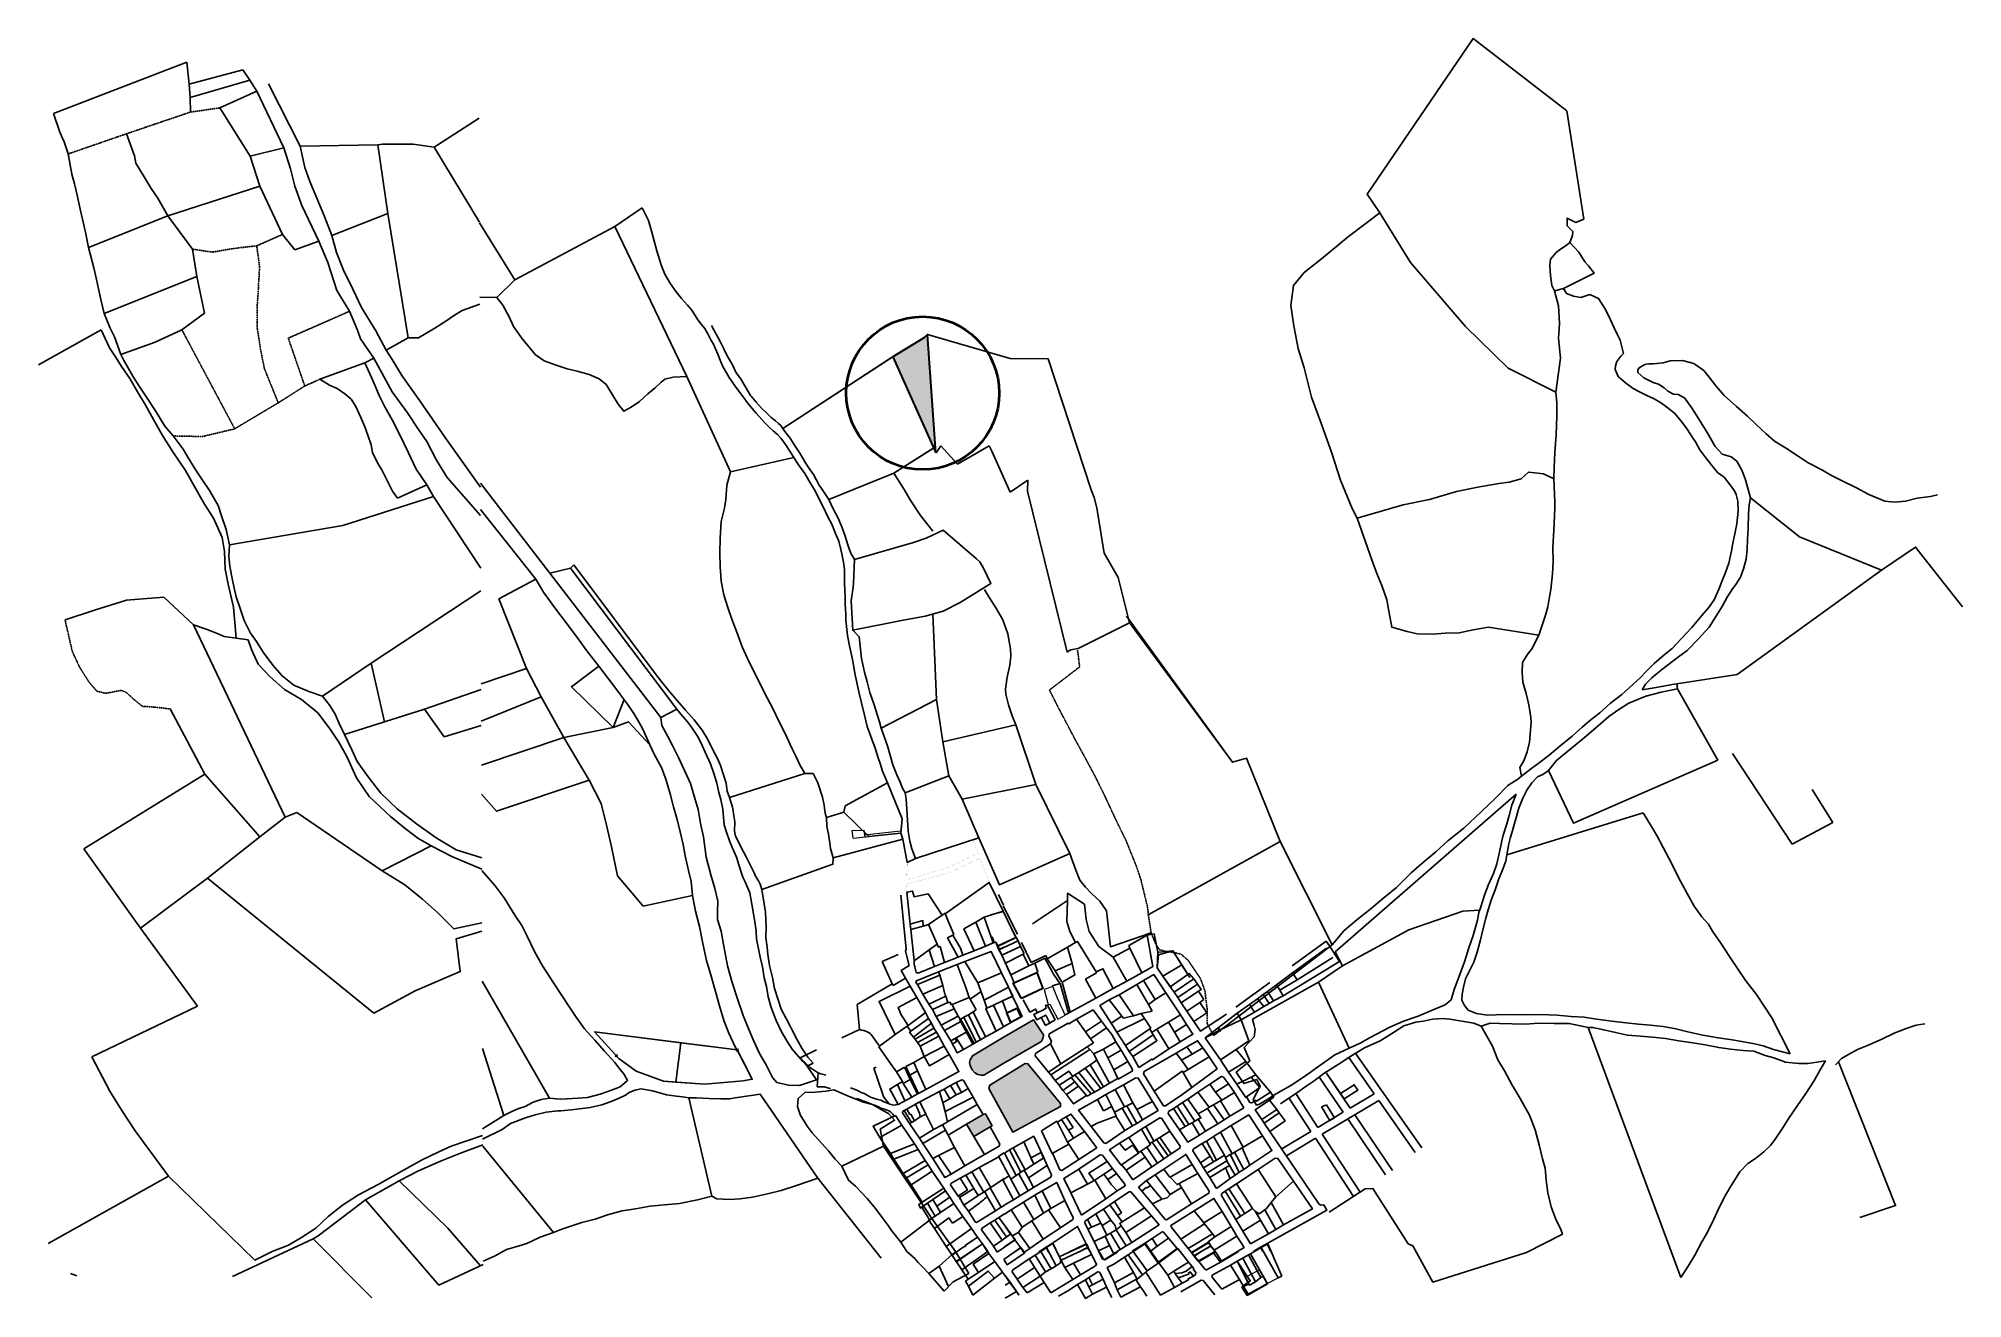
# Model space of a CAD drawing. Header units: millimetres. Extents: x 605783 to 624057, y 1302882 to 1324092.
# Drawn here: x 621579 to 624057, y 1322469 to 1324092 of the extents above; entities outside this region: 1.
import ezdxf

# ---------------------------------------------------------------- set-up
doc = ezdxf.new("R2010")
doc.units = ezdxf.units.MM
doc.header["$PDMODE"] = 35
doc.header["$PDSIZE"] = 1.5
doc.linetypes.add('DGN Style 2', pattern=[90.06457, 54.038742, -36.025828])
doc.linetypes.add('HIDDEN', pattern=[0.375, 0.25, -0.125])
for name, color, linetype in [('-2', 1, 'Continuous'), ('-3', 7, 'Continuous'), ('-4', 7, 'Continuous'), ('2', 7, 'Continuous'), ('3', 7, 'Continuous'), ('CVL_CUADCON_LIN', 8, 'Continuous'), ('CVL_CUADCON_TIT', 1, 'Continuous'), ('MANZANAS', 7, 'Continuous')]:
    doc.layers.add(name, color=color, linetype=linetype)
doc.layers.add('Nivel 2', color=7, linetype='Continuous', lineweight=0)
doc.layers.add('Nivel 3', color=7, linetype='Continuous', lineweight=0)

msp = doc.modelspace()

# ---------------------------------------------------------------- hatches: boundary and pattern name
at = {"true_color": 0x000000}
h = msp.add_hatch(color=18, dxfattribs=at)
h.dxf.hatch_style = 1
h.paths.add_polyline_path([(622724.041, 1323710.743), (622719.932, 1323706.855), (622679.225, 1323681.977), (622734.813, 1323558.385)])
at = {"true_color": 0xc7c8ca}
h = msp.add_hatch(color=9, dxfattribs=at)
h.dxf.hatch_style = 1
h.paths.add_polyline_path([(622853.137, 1322771.514), (622849.656, 1322772.135), (622803.968, 1322744.188), (622802.791, 1322739.612), (622822.492, 1322703.813), (622833.631, 1322683.571), (622895.25, 1322716.511), (622895.032, 1322720.395)])
h.paths.add_polyline_path([(622869.768, 1322799.898), (622870.629, 1322800.638), (622871.741, 1322802.242), (622872.368, 1322804.327), (622873.116, 1322808.013), (622873.214, 1322808.978), (622860.367, 1322828.172), (622822.53, 1322806.099), (622782.019, 1322781.976), (622780.78, 1322779.93), (622778.895, 1322776.848), (622778.046, 1322773.323), (622778.969, 1322769.274), (622781.604, 1322763.863), (622784.788, 1322759.945), (622788.927, 1322757.644), (622793.185, 1322756.918), (622796.332, 1322756.838), (622822.106, 1322772.451)])
h.paths.add_polyline_path([(622798.461, 1322707.165), (622795.683, 1322706.048), (622774.155, 1322693.596), (622783.691, 1322677.955), (622804.481, 1322690.287), (622807.085, 1322691.711)])
at = {"true_color": 0x000000}
h = msp.add_hatch(dxfattribs=at)
h.set_pattern_fill('ANGLE', color=18)
h.set_pattern_definition([(0, (0, 0), (0, 6.985), [5.08, -1.905]), (90, (0, 0), (-6.985, 4e-16), [5.08, -1.905])])
h.paths.add_polyline_path([(618035.279, 1320171.88), (618034.992, 1320171.881), (618034.991, 1320171.836), (618034.99, 1320171.764), (618035.28, 1320171.762)])

# ---------------------------------------------------------------- linework, layer by layer
at = {"layer": '-2', "color": 1, "linetype": 'Continuous'}
for p, q in [((622356.672, 1323873.752), (622321.493, 1323849.993)), ((622192.635, 1323781.101), (622147.113, 1323854.465)), ((622321.493, 1323849.993), (622192.635, 1323781.101)), ((622414.092, 1323656.62), (622321.493, 1323849.993)), ((623542.927, 1323769.863), (623531.165, 1323767.116)), ((622682.947, 1323684.513), (622718.06, 1323705.73)), ((622537.663, 1323589.725), (622682.947, 1323684.513)), ((622537.663, 1323589.725), (622677.628, 1323681.043)), ((622414.092, 1323656.62), (622470.399, 1323534.117)), ((622733.244, 1323565.472), (622680.531, 1323531.994)), ((622731.636, 1323564.451), (622680.531, 1323531.994)), ((622470.399, 1323534.117), (622551.946, 1323552.355)), ((622148.243, 1323519.501), (622237.778, 1323403.568)), ((622680.531, 1323531.994), (622597.06, 1323498.294)), ((622680.531, 1323531.994), (622597.06, 1323498.294)), ((622148.358, 1323485.362), (622219.528, 1323395.647)), ((622268.552, 1323414.216), (622264.376, 1323410.001)), ((622219.528, 1323395.647), (622171.945, 1323370.334)), ((622237.778, 1323403.568), (622264.376, 1323410.001)), ((622237.778, 1323403.568), (622380.381, 1323217.549)), ((622264.376, 1323410.001), (622400.989, 1323228.205)), ((622171.945, 1323370.334), (622207.455, 1323280.682)), ((622730.99, 1323350.952), (622735.532, 1323240.923)), ((622207.455, 1323280.682), (622149.116, 1323260.767)), ((622207.455, 1323280.682), (622226.382, 1323244.244)), ((622226.382, 1323244.244), (622149.278, 1323212.727)), ((622226.382, 1323244.244), (622255.416, 1323191.747)), ((622318.974, 1323204.739), (622333.2, 1323240.765)), ((622735.532, 1323240.923), (622664.427, 1323203.852)), ((622735.532, 1323240.923), (622743.772, 1323186.035)), ((623668.775, 1323250.125), (623689.472, 1323254.422)), ((623689.472, 1323254.422), (623688.627, 1323261.055)), ((623689.472, 1323254.422), (623741.748, 1323162.794)), ((622380.381, 1323217.549), (622400.989, 1323228.205)), ((622255.416, 1323191.747), (622149.468, 1323156.266)), ((622318.974, 1323204.739), (622255.416, 1323191.747)), ((622255.416, 1323191.747), (622288.252, 1323136.693)), ((622837.622, 1323208.278), (622743.772, 1323186.035)), ((622863.584, 1323131.062), (622837.622, 1323208.278)), ((622743.772, 1323186.035), (622751.291, 1323142.61)), ((622565.829, 1323145.367), (622468.955, 1323114.302)), ((622751.291, 1323142.61), (622695.064, 1323120.667)), ((622751.291, 1323142.61), (622768.549, 1323112.156)), ((622768.549, 1323112.156), (622863.584, 1323131.062)), ((622907.289, 1323042.199), (622863.584, 1323131.062)), ((623248.661, 1322915.891), (623481.884, 1323118.902)), ((622616.14, 1323095.75), (622593.847, 1323088.697)), ((622768.549, 1323112.156), (622789.887, 1323062.525)), ((623645.446, 1323094.84), (623469.949, 1323040.631)), ((622692.251, 1323060.979), (622689.648, 1323068.421)), ((622692.251, 1323060.979), (622602.419, 1323036.852)), ((622697.826, 1323030.827), (622692.251, 1323060.979)), ((622708.631, 1323035.888), (622789.887, 1323062.525)), ((623177.861, 1323057.841), (623008.19, 1322963.556)), ((623177.861, 1323057.841), (623244.82, 1322924.637)), ((622708.631, 1323035.888), (622697.826, 1323030.827)), ((623244.82, 1322924.637), (623092.11, 1322808.043)), ((623227.317, 1322876.772), (623258.36, 1322897.84)), ((623258.36, 1322897.84), (623248.661, 1322915.891)), ((623142.208, 1322828.873), (623227.317, 1322876.772)), ((623266.797, 1322791.578), (623227.317, 1322876.772)), ((623694.032, 1322496.484), (623574.766, 1322818.46)), ((622178.554, 1322705.005), (622150.7, 1322791.152)), ((622569.057, 1322768.663), (622576.521, 1322772.284)), ((622446.033, 1322600.95), (622416.78, 1322727.84)), ((622582.605, 1322624.123), (622508.398, 1322732.593)), ((622178.554, 1322705.005), (622151.049, 1322687.723)), ((622242.267, 1322554.337), (622151.124, 1322665.295)), ((622667.296, 1322665.675), (622613.764, 1322639.848)), ((622667.296, 1322665.675), (622729.437, 1322572.267)), ((622664.321, 1322521.054), (622582.605, 1322624.123)), ((622689.516, 1322542.019), (622729.437, 1322572.267)), ((622729.437, 1322572.267), (622760.109, 1322529.769)), ((622760.109, 1322529.769), (622739.037, 1322510.986)), ((622760.109, 1322529.769), (622777.166, 1322501.355)), ((622739.037, 1322510.986), (622725.828, 1322501.41)), ((622725.828, 1322501.41), (622745.321, 1322478.782)), ((622751.067, 1322484.736), (622739.037, 1322510.986)), ((622756.812, 1322490.691), (622777.166, 1322501.355)), ((622745.321, 1322478.782), (622756.812, 1322490.691))]:
    msp.add_line(p, q, dxfattribs=at)
for points in [[(623569.126, 1323859.209), (623547.313, 1323998.622), (623426.715, 1324092.015), (623289.877, 1323891.346), (623306.538, 1323867.265)], [(622356.672, 1323873.752), (622364.647, 1323857.779), (622369.078, 1323842.406), (622371.161, 1323834.469), (622375.573, 1323818.334), (622378.846, 1323807.315), (622381.176, 1323799.117), (622385.726, 1323788.318), (622393.03, 1323775.923), (622400.387, 1323765.561), (622407.282, 1323756.991), (622414.691, 1323748.662), (622420.362, 1323741.903), (622428.181, 1323729.749), (622432.609, 1323724.04), (622437.29, 1323718.325), (622441.671, 1323710.837), (622445.277, 1323702.86), (622447.725, 1323699.237), (622453.72, 1323685.349), (622457.789, 1323675.581), (622460.431, 1323669.664), (622468.699, 1323655.209), (622477.274, 1323642.781), (622486.616, 1323630.588), (622492.261, 1323622.813), (622498.173, 1323615.539), (622503.095, 1323609.309), (622514.47, 1323597.063), (622520.414, 1323591.06), (622525.135, 1323586.87), (622530.852, 1323581.89), (622535.299, 1323576.944), (622540.944, 1323569.169), (622542.656, 1323566.581), (622551.946, 1323552.355)], [(623306.538, 1323867.265), (623265.854, 1323837.037), (623231.312, 1323808.431), (623208.99, 1323790.443), (623195.35, 1323774.012), (623191.886, 1323748.163), (623195.781, 1323721.869), (623201.128, 1323692.74), (623208.873, 1323667.873), (623218.315, 1323629.992), (623231.397, 1323595.324), (623244.408, 1323557.859), (623255.706, 1323522.982), (623270.775, 1323486.482), (623277.324, 1323474.361)], [(623532.876, 1323636.614), (623471.658, 1323667.441), (623416.62, 1323720.995), (623345.814, 1323803.692), (623306.538, 1323867.265)], [(623551.074, 1323829.414), (623554.358, 1323838.484), (623554.743, 1323843.56), (623547.562, 1323850.866), (623547.557, 1323860.529), (623558.855, 1323855.152), (623569.126, 1323859.209)], [(623531.165, 1323767.116), (623527.786, 1323774.069), (623526.083, 1323786.828), (623525.148, 1323799.822), (623526.113, 1323807.68), (623533.455, 1323816.391), (623539.161, 1323820.821), (623546.39, 1323825.212), (623551.074, 1323829.414)], [(623551.074, 1323829.414), (623551.074, 1323829.414), (623562.435, 1323816.659), (623570.508, 1323804.499), (623574.949, 1323799.298), (623582.325, 1323789.698), (623542.927, 1323769.863)], [(622192.635, 1323781.101), (622169.433, 1323758.559), (622147.436, 1323758.765)], [(623532.876, 1323636.614), (623539.092, 1323680.448), (623536.453, 1323706.201), (623537.694, 1323724.733), (623536.832, 1323740.522), (623536.253, 1323747.657), (623531.165, 1323767.116)], [(623542.927, 1323769.863), (623546.833, 1323763.659), (623555.637, 1323760.126), (623565.002, 1323758.612), (623576.784, 1323762.122), (623588.088, 1323756.999), (623596.871, 1323742.785), (623603.393, 1323729.647), (623607.475, 1323720.387), (623612.064, 1323711.113), (623615.937, 1323703.639), (623620.069, 1323686.494)], [(622169.433, 1323758.559), (622177.05, 1323748.444), (622185.312, 1323733.736), (622190.832, 1323721.132), (622202.355, 1323704.813), (622211.477, 1323693.897), (622218.619, 1323685.066), (622230.353, 1323676.88), (622244.451, 1323671.684), (622260.074, 1323666.448), (622272.961, 1323663.572), (622288.356, 1323659.36), (622300.918, 1323653.695), (622310.131, 1323646.337), (622318.432, 1323633.153), (622325.743, 1323621.012), (622332.878, 1323611.927), (622342.414, 1323617.021), (622353.031, 1323624.63), (622363.954, 1323634.265), (622373.054, 1323642.168), (622380.871, 1323649.595), (622385.795, 1323653.282), (622396.534, 1323655.802), (622414.092, 1323656.62)], [(622445.776, 1323722.174), (622457.169, 1323700.773), (622461.53, 1323692.522), (622465.866, 1323683.256), (622472.682, 1323671.636), (622477.499, 1323661.339), (622482.903, 1323654.079), (622484.368, 1323651.753), (622495.812, 1323632.384)], [(623620.069, 1323686.494), (623616.676, 1323683.021), (623611.412, 1323676.037), (623609.744, 1323670.485), (623609.365, 1323665.663), (623613.453, 1323656.657), (623622.647, 1323648.536), (623632.375, 1323641.418), (623639.896, 1323637.41), (623650.178, 1323632.058), (623659.477, 1323628.003), (623668.991, 1323622.417), (623675.717, 1323617.157), (623685.686, 1323609.525), (623694.807, 1323598.608), (623701.93, 1323589.015), (623709.749, 1323576.861), (623712.685, 1323572.462), (623718.525, 1323562.393), (623724.658, 1323553.843), (623732.79, 1323543.969), (623741.149, 1323533.073), (623749.634, 1323527.005), (623757.011, 1323517.405), (623763.157, 1323509.363), (623765.324, 1323504.729), (623767.387, 1323496.03), (623767.56, 1323483.056), (623766.124, 1323466.818), (623763.51, 1323454.17), (623760.909, 1323442.031), (623759.129, 1323432.159), (623755.667, 1323416.227), (623751.288, 1323404.134), (623746.668, 1323392.556), (623743.137, 1323383.746), (623736.914, 1323369.157), (623729.527, 1323358.668), (623720.889, 1323348.973), (623708.037, 1323333.538), (623694.702, 1323319.133), (623682.938, 1323306.468), (623672.555, 1323298.09), (623659.821, 1323287.23), (623649.379, 1323276.564), (623642.071, 1323269.124), (623631.662, 1323259.73), (623617.866, 1323247.117), (623603.347, 1323236.048), (623589.805, 1323223.429), (623578.66, 1323215.07), (623566.962, 1323204.946), (623553.96, 1323193.584), (623538.126, 1323180.77), (623524.356, 1323169.173), (623511.641, 1323159.075), (623502.066, 1323152.457), (623488.583, 1323142.124), (623484.161, 1323138.17)], [(624024.548, 1323504.135), (624015.345, 1323502.084), (623998.262, 1323499.982), (623983.419, 1323496.043), (623969.411, 1323494.879), (623956.484, 1323496.23), (623936.114, 1323504.64), (623920.33, 1323513.439), (623901.498, 1323522.318), (623887.198, 1323529.554), (623876.434, 1323535.935), (623857.869, 1323545.315), (623843.889, 1323555.086), (623828.893, 1323564.882), (623814.372, 1323573.395), (623803.941, 1323582.819), (623791.035, 1323594.851), (623779.621, 1323605.572), (623765.707, 1323617.884), (623749.813, 1323632.281), (623739.2, 1323644.507), (623730.593, 1323655.665), (623723.698, 1323664.235), (623710.72, 1323673.471), (623696.075, 1323677.155), (623680.314, 1323677.054), (623671.099, 1323674.494), (623658.861, 1323673.03), (623652.766, 1323673.188), (623647.66, 1323672.303), (623640.43, 1323667.912), (623638.586, 1323665.417), (623638.494, 1323661.859), (623646.197, 1323655.048), (623658.238, 1323648.888), (623665.303, 1323646.925), (623672.551, 1323642.161), (623677.017, 1323637.976), (623684.538, 1323633.967), (623690.621, 1323633.302), (623698.643, 1323629.026), (623707.478, 1323616.845), (623716.768, 1323602.619), (623729.21, 1323582.462), (623738.206, 1323566.717), (623747.348, 1323556.563), (623758.952, 1323553.211), (623765.92, 1323547.437), (623772.716, 1323535.054), (623777.246, 1323523.494), (623781.886, 1323506.336), (623783.767, 1323500.438)], [(623530.241, 1323524.79), (623530.882, 1323539.777), (623531.628, 1323558.83), (623533.235, 1323581.676), (623534.107, 1323605.558), (623534.299, 1323622.845), (623532.876, 1323636.614)], [(622495.812, 1323632.384), (622496.802, 1323631.342), (622503.215, 1323623.801), (622510.123, 1323615.739), (622516.081, 1323610.245), (622522.781, 1323603.969), (622528.003, 1323599.511), (622532.236, 1323596.095), (622534.964, 1323593.482), (622540.361, 1323585.968)], [(622540.361, 1323585.968), (622546.995, 1323577.15), (622551.885, 1323569.649), (622559.463, 1323558.009), (622567.015, 1323545.354), (622570.673, 1323539.41), (622577.047, 1323530.345), (622580.693, 1323523.893), (622584.579, 1323516.927), (622587.261, 1323512.534), (622597.06, 1323498.294)], [(622540.361, 1323585.968), (622546.995, 1323577.15), (622551.885, 1323569.649), (622559.463, 1323558.009), (622567.015, 1323545.354), (622570.673, 1323539.41), (622577.047, 1323530.345), (622580.693, 1323523.893), (622584.579, 1323516.927), (622587.261, 1323512.534), (622597.06, 1323498.294)], [(622551.946, 1323552.355), (622557.799, 1323542.794), (622566.152, 1323531.644), (622571.256, 1323522.611), (622579.784, 1323508.404), (622585.076, 1323496.824), (622589.445, 1323488.828), (622595.954, 1323475.181), (622600.557, 1323466.416), (622605.582, 1323454.334), (622609.65, 1323444.566), (622612.422, 1323433.813), (622613.554, 1323428.444), (622615.818, 1323417.705), (622616.838, 1323408.015), (622616.889, 1323400.13), (622616.887, 1323390.212), (622617.723, 1323373.407), (622617.975, 1323363.482), (622618.656, 1323350.495), (622618.733, 1323343.627), (622619.773, 1323334.7), (622621.001, 1323323.225), (622623.447, 1323309.683), (622627.318, 1323292.291), (622630.616, 1323272.37), (622635.392, 1323250.631), (622638.834, 1323236.301), (622642.998, 1323220.427), (622646.186, 1323206.104), (622652.116, 1323189.675), (622656.646, 1323178.114), (622660.388, 1323165.557), (622662.991, 1323158.115), (622666.05, 1323148.627), (622672.514, 1323133.202)], [(622470.399, 1323534.117), (622465.381, 1323516.955), (622464.14, 1323498.423), (622462.327, 1323487.28), (622458.318, 1323469.837), (622457.004, 1323448.51), (622456.518, 1323429.704), (622457.075, 1323411.888), (622458.367, 1323393.036), (622461.723, 1323375.403), (622466.637, 1323359.001), (622472.104, 1323344.364), (622478.528, 1323327.414), (622485.408, 1323308.418), (622494.795, 1323288.086), (622504.709, 1323268.503), (622513.868, 1323249.193), (622525.02, 1323228.307), (622532.011, 1323213.631), (622540.962, 1323196.107), (622549.131, 1323177.841), (622554.202, 1323167.538), (622559.508, 1323156.466), (622565.829, 1323145.367)], [(622730.961, 1323457.452), (622714.71, 1323477.708), (622701.761, 1323497.878), (622693.968, 1323511.049), (622680.531, 1323531.994)], [(622730.961, 1323457.452), (622714.71, 1323477.708), (622701.761, 1323497.878), (622693.968, 1323511.049), (622680.531, 1323531.994)], [(623530.241, 1323524.79), (623516.937, 1323531.237), (623506.048, 1323532.79), (623497.934, 1323533.508), (623488.313, 1323525.11), (623472.943, 1323520.421), (623459.683, 1323518.729), (623432.623, 1323514.088), (623405.034, 1323508.698), (623370.203, 1323498.408), (623336.22, 1323491.403), (623277.324, 1323474.361)], [(623511.064, 1323323.624), (623514.922, 1323335.222), (623519.861, 1323349.335), (623522.684, 1323360.197), (623525.044, 1323372.851), (623526.557, 1323382.222), (623528.86, 1323402.506), (623529.528, 1323418.51), (623529.232, 1323436.573), (623530.318, 1323458.924), (623531.299, 1323477.208), (623531.574, 1323487.881), (623531.758, 1323494.997), (623530.241, 1323524.79)], [(622597.06, 1323498.294), (622602.593, 1323486.199), (622608.406, 1323475.114), (622613.685, 1323463.025), (622617.948, 1323450.963), (622621.222, 1323439.943), (622622.868, 1323434.815), (622625.264, 1323429.158), (622629.879, 1323420.901)], [(622597.06, 1323498.294), (622602.593, 1323486.199), (622608.406, 1323475.114), (622613.685, 1323463.025), (622617.948, 1323450.963), (622621.222, 1323439.943), (622622.868, 1323434.815), (622625.264, 1323429.158), (622629.879, 1323420.901)], [(623783.767, 1323500.438), (623782.007, 1323491.329), (623780.956, 1323480.167), (623780.457, 1323460.853), (623779.594, 1323447.143), (623779.246, 1323433.674), (623777.908, 1323421.247), (623774.799, 1323409.121), (623770.707, 1323398.292), (623764.616, 1323388.786), (623760.662, 1323383.293), (623753.776, 1323372.536), (623747.638, 1323361.251), (623742.068, 1323352.24), (623730.414, 1323333.977), (623716.806, 1323318.817), (623702.182, 1323303.682), (623691.044, 1323295.578), (623683.534, 1323290.177), (623669.009, 1323278.855), (623656.548, 1323268.75), (623648.451, 1323260.313), (623644.204, 1323253.302)], [(623952.147, 1323407.082), (623846.771, 1323450.239), (623783.767, 1323500.438)], [(623277.324, 1323474.361), (623287.972, 1323443.824), (623296.264, 1323420.468), (623302.421, 1323403.016), (623308.884, 1323387.591), (623315.269, 1323369.117), (623318.398, 1323352.506), (623321.983, 1323333.849), (623341.408, 1323328.261), (623354.55, 1323325.379), (623374.107, 1323324.874), (623390.909, 1323325.965), (623408.721, 1323326.777), (623426.358, 1323330.644), (623446.26, 1323333.69), (623511.064, 1323323.624)], [(623952.147, 1323407.082), (623996.126, 1323436.971), (624056.663, 1323360.133)], [(622468.955, 1323114.302), (622466.118, 1323122.513), (622464.609, 1323132.979), (622461.068, 1323143.496), (622457.313, 1323155.546), (622453.486, 1323164.799), (622447.673, 1323175.885), (622440.902, 1323189.283), (622433.592, 1323201.424), (622423.513, 1323214.654), (622412.399, 1323227.148), (622401.532, 1323239.381), (622391.173, 1323251.601), (622382.306, 1323262.51), (622374.682, 1323272.371), (622268.552, 1323414.216)], [(622219.528, 1323395.647), (622229.267, 1323379.12), (622243.994, 1323358.904), (622260.46, 1323337.117), (622273.969, 1323318.967), (622286.737, 1323301.599), (622300.507, 1323283.696)], [(623688.627, 1323261.055), (623766.447, 1323272.777), (623952.147, 1323407.082)], [(622837.622, 1323208.278), (622833.091, 1323219.839), (622828.119, 1323233.954), (622824.664, 1323247.775), (622824.32, 1323254.142), (622826.498, 1323269.598), (622829.947, 1323285.021), (622831.011, 1323296.692), (622830.739, 1323305.853), (622829.211, 1323315.556), (622827.174, 1323325.272), (622821.03, 1323343.232), (622812.763, 1323357.687), (622803.72, 1323371.653), (622797.88, 1323381.721), (622797.131, 1323382.249)], [(622837.622, 1323208.278), (622833.091, 1323219.839), (622828.119, 1323233.954), (622824.664, 1323247.775), (622824.32, 1323254.142), (622826.498, 1323269.598), (622829.947, 1323285.021), (622831.011, 1323296.692), (622830.739, 1323305.853), (622829.211, 1323315.556), (622827.174, 1323325.272), (622821.03, 1323343.232), (622812.763, 1323357.687), (622803.72, 1323371.653), (622797.88, 1323381.721), (622797.131, 1323382.249)], [(622980.255, 1323348.019), (623116.45, 1323159.877), (623134.628, 1323165.002), (623177.861, 1323057.841)], [(622984.934, 1323338.609), (623116.45, 1323159.877), (623134.628, 1323165.002), (623177.861, 1323057.841)], [(622627.601, 1323329.901), (622635.954, 1323321.567), (622637.162, 1323309.329), (622639.041, 1323293.514), (622642.652, 1323275.874), (622646.14, 1323263.323), (622649.602, 1323249.755), (622654.815, 1323235.125), (622659.514, 1323220.254), (622662.098, 1323212.05), (622664.427, 1323203.852)], [(623488.583, 1323142.124), (623486.834, 1323153.105), (623491.889, 1323161.875), (623496.249, 1323173.205), (623499.11, 1323185.592), (623501.291, 1323210.966), (623500.954, 1323217.587), (623498.32, 1323233.676), (623494.891, 1323248.514), (623490.693, 1323263.118), (623489.752, 1323275.857), (623490.08, 1323288.564), (623495.917, 1323298.076), (623502.216, 1323305.797), (623511.064, 1323323.624)], [(622318.974, 1323204.739), (622265.297, 1323257.072), (622300.507, 1323283.696)], [(622300.507, 1323283.696), (622319.928, 1323258.273), (622328.783, 1323246.855), (622337.617, 1323234.675), (622345.944, 1323222.507), (622351.061, 1323213.983), (622357.369, 1323202.376), (622366.509, 1323182.305)], [(623523.583, 1323149.103), (623533.83, 1323162.062), (623553.045, 1323177.841), (623569.929, 1323191.9), (623587.346, 1323206.963), (623601.377, 1323218.807), (623614.065, 1323227.888), (623626.987, 1323236.2), (623648.819, 1323245.045), (623668.775, 1323250.125)], [(623644.204, 1323253.302), (623659.515, 1323255.704), (623671.765, 1323257.676), (623682.752, 1323259.935), (623688.627, 1323261.055)], [(622380.381, 1323217.549), (622381.897, 1323207.337), (622389.409, 1323193.157), (622395.463, 1323181.557), (622403.444, 1323165.838), (622411.151, 1323149.364), (622418.846, 1323132.381), (622423.987, 1323114.956), (622428.405, 1323099.075), (622431.749, 1323080.933), (622435.379, 1323064.055), (622438.76, 1323037.52), (622445.033, 1323014.725), (622450.174, 1322997.3)], [(622400.989, 1323228.205), (622406.159, 1323221.714), (622415.059, 1323212.075), (622420.216, 1323205.076), (622428.523, 1323192.146), (622433.581, 1323181.335), (622437.688, 1323173.091), (622444.406, 1323157.659), (622448.923, 1323145.59), (622452.659, 1323132.779), (622455.398, 1323120.756), (622457.708, 1323111.796), (622460.186, 1323099.525), (622461.174, 1323088.565), (622461.947, 1323079.135), (622465.012, 1323069.901), (622468.794, 1323058.869), (622472.608, 1323049.107), (622477.907, 1323037.78), (622480.953, 1323027.784), (622484.493, 1323017.266), (622486.133, 1323011.883), (622488.796, 1323006.729)], [(622366.509, 1323182.305), (622339.07, 1323212.041), (622318.974, 1323204.739)], [(622664.427, 1323203.852), (622672.224, 1323181.018), (622676.188, 1323167.183), (622679.468, 1323156.418), (622684.48, 1323143.827), (622688.554, 1323134.313), (622691.653, 1323126.35), (622695.064, 1323120.667)], [(622366.509, 1323182.305), (622372.53, 1323169.434), (622381.26, 1323153.188), (622387.196, 1323137.013), (622392.584, 1323119.327), (622396.983, 1323102.684), (622401.636, 1323086.034), (622405.553, 1323070.42), (622409.19, 1323053.797), (622411.864, 1323039.232), (622415.95, 1323020.309), (622419.398, 1323006.233), (622421.218, 1322988.13)], [(622565.829, 1323145.367), (622576.503, 1323145.346), (622582.804, 1323133.485), (622588.681, 1323115.023), (622590.958, 1323104.793), (622591.784, 1323097.396), (622592.428, 1323092.802), (622593.847, 1323088.697)], [(623523.583, 1323149.103), (623516.086, 1323144.211), (623509.397, 1323141.078), (623502.082, 1323133.384), (623495.483, 1323123.891), (623490.648, 1323113.844), (623485.227, 1323100.76), (623480.469, 1323083.845), (623477.954, 1323075.009), (623474.057, 1323061.886), (623472.603, 1323054.803), (623469.949, 1323040.631)], [(623741.748, 1323162.794), (623555.89, 1323081.387), (623523.583, 1323149.103)], [(622288.252, 1323136.693), (622168.962, 1323096.692), (622149.594, 1323118.885)], [(622288.252, 1323136.693), (622303.899, 1323106.626), (622311.164, 1323077.097), (622316.917, 1323051.135), (622324.662, 1323013.721), (622357.808, 1322974.689), (622421.218, 1322988.13)], [(622672.514, 1323133.202), (622617.868, 1323103.589), (622616.14, 1323095.75)], [(622689.648, 1323068.421), (622691.403, 1323087.194), (622672.514, 1323133.202)], [(622695.064, 1323120.667), (622696.645, 1323112.997), (622697.293, 1323098.739), (622697.968, 1323085.498), (622698.87, 1323071.234), (622701.075, 1323058.208), (622703.613, 1323048.224), (622708.631, 1323035.888)], [(623484.161, 1323138.17), (623471.245, 1323130.112), (623455.585, 1323114.241), (623437.34, 1323096.657), (623414.418, 1323075.125), (623393.92, 1323058.87), (623378.3, 1323044.525), (623360.374, 1323029.475), (623346.598, 1323017.625), (623327.805, 1322998.529), (623309.371, 1322983.493), (623295.087, 1322971.655), (623276.66, 1322956.873), (623260.552, 1322943.303), (623244.82, 1322924.637)], [(623481.884, 1323118.902), (623476.43, 1323104.547), (623472.786, 1323091.418), (623469.71, 1323080.562), (623465.266, 1323065.928), (623463.558, 1323058.851), (623460.69, 1323046.21), (623456.948, 1323029.269), (623452.556, 1323016.667), (623446.086, 1323002.339), (623441.7, 1322989.992), (623435.907, 1322972.34)], [(622510.376, 1322995.999), (622508.521, 1323002.913), (622506.347, 1323007.292), (622502.434, 1323013.242), (622500.507, 1323017.361), (622496.406, 1323025.859), (622490.372, 1323038.221), (622486.974, 1323044.412), (622483.1, 1323051.887), (622479.474, 1323059.101), (622476.818, 1323064.51), (622475.465, 1323071.157), (622475.774, 1323083.101), (622474.447, 1323090.765), (622473.153, 1323099.699), (622472.711, 1323102.253), (622468.955, 1323114.302)], [(622616.14, 1323095.75), (622648.364, 1323064.147), (622689.648, 1323068.421)], [(623734.785, 1322942.494), (623729.681, 1322951.526), (623721.028, 1322960.905), (623711.216, 1322974.636), (623701.979, 1322990.896), (623690.586, 1323012.297), (623681.896, 1323030.069), (623671.233, 1323050.18), (623663.245, 1323065.644), (623657.647, 1323075.198), (623645.446, 1323094.84)], [(622593.847, 1323088.697), (622594.313, 1323077.241), (622596.343, 1323067.271), (622598.079, 1323055.783), (622599.165, 1323048.634), (622602.419, 1323036.852)], [(622789.887, 1323062.525), (622816.536, 1323002.075), (622907.289, 1323042.199)], [(623011.904, 1322940.064), (622959.344, 1322922.349), (622954.444, 1322968.759), (622945.609, 1322980.939), (622935.432, 1322990.357), (622927.274, 1322999.214), (622919.877, 1323008.051), (622914.872, 1323020.896), (622907.289, 1323042.199)], [(623469.949, 1323040.631), (623468.723, 1323032.525), (623464.077, 1323019.93), (623459.744, 1323009.615), (623454.518, 1322994.238), (623450.172, 1322983.415), (623446.007, 1322969.791), (623442.677, 1322958.942), (623438.994, 1322944.287), (623436.12, 1322931.392), (623431.889, 1322915.226), (623427.491, 1322902.37), (623416.513, 1322880.784), (623414.212, 1322870.417), (623412.445, 1322861.054), (623411.74, 1322853.443), (623415.372, 1322846.483), (623420.301, 1322840.506), (623430.863, 1322836.165), (623444.539, 1322834.286), (623456.242, 1322834.746), (623472.256, 1322834.841), (623493.852, 1322834.537), (623513.181, 1322835.055), (623534.503, 1322833.996), (623552.763, 1322832.507), (623569.513, 1322831.565), (623585.455, 1322828.865), (623605.22, 1322826.574), (623623.715, 1322824.316), (623639.429, 1322822.638), (623654.896, 1322821.221), (623671.125, 1322819.785), (623687.562, 1322816.563), (623702.963, 1322812.605), (623722.174, 1322808.548), (623741.906, 1322804.987), (623759.88, 1322802.234), (623772.534, 1322800.127), (623788.977, 1322797.159), (623800.093, 1322794.583), (623813.449, 1322790.169), (623834.653, 1322784.535)], [(622149.927, 1323020.296), (622167.383, 1323000.538), (622178.686, 1322985.496), (622192.331, 1322962.765), (622201.394, 1322949.561), (622208.411, 1322935.902), (622218.065, 1322916.072), (622228.266, 1322897.752), (622242.446, 1322876.025), (622252.947, 1322859.478), (622262.725, 1322844.476), (622271.541, 1322831.533), (622282.342, 1322816.759), (622295.429, 1322801.925), (622308.027, 1322787.868), (622321.114, 1322773.034), (622327.762, 1322764.725), (622332.69, 1322758.749), (622337.807, 1322750.224), (622328.193, 1322742.081), (622317.147, 1322737.535), (622302.532, 1322732.572), (622286.152, 1322728.163), (622274.182, 1322727.201), (622259.425, 1322726.565), (622251.023, 1322726.019), (622237.074, 1322727.143), (622150.406, 1322878.146)], [(622602.419, 1323036.852), (622602.202, 1323028.466), (622510.376, 1322995.999)], [(622450.174, 1322997.3), (622454.079, 1322981.178), (622453.457, 1322966.953), (622453.468, 1322957.544), (622458.16, 1322942.419), (622461.276, 1322925.3), (622464.418, 1322909.198), (622466.408, 1322897.703), (622472.207, 1322876.192), (622479.288, 1322855.156), (622486.616, 1322833.86), (622492.806, 1322817.679), (622500.246, 1322800.702), (622507.719, 1322784.997), (622515.974, 1322770.034), (622519.613, 1322763.328), (622524.456, 1322754.048), (622529.88, 1322747.551), (622545.04, 1322744.107), (622559.009, 1322743.746), (622581.049, 1322750.806), (622569.057, 1322768.663)], [(622488.796, 1323006.729), (622495.012, 1322991.564), (622497.685, 1322977), (622500.098, 1322962.188), (622501.673, 1322954.264), (622503.142, 1322942.274), (622503.895, 1322932.082), (622506.367, 1322919.558), (622508.631, 1322908.818), (622511.357, 1322896.287), (622513.79, 1322882.238), (622516.556, 1322871.231), (622518.754, 1322857.951), (622522.457, 1322843.869), (622528.894, 1322827.427), (622535.651, 1322813.52), (622542.955, 1322801.125), (622549.798, 1322790.522), (622557.435, 1322781.169), (622563.366, 1322774.659), (622569.057, 1322768.663)], [(622576.521, 1322772.284), (622569.86, 1322780.085), (622562.028, 1322791.731), (622555.46, 1322803.09), (622548.696, 1322816.743), (622546.997, 1322819.839), (622541.919, 1322829.888), (622535.624, 1322842.002), (622531.609, 1322853.804), (622526.903, 1322868.421), (622524.217, 1322882.477), (622520.56, 1322898.338), (622518.381, 1322912.381), (622517.602, 1322921.556), (622515.644, 1322934.322), (622515.992, 1322947.791), (622515.714, 1322956.698), (622515.215, 1322966.883), (622510.376, 1322995.999)], [(622421.218, 1322988.13), (622425.024, 1322968.197), (622430.353, 1322948.223), (622434.621, 1322926.497), (622439.396, 1322904.758), (622445.481, 1322884.511), (622450.811, 1322864.538), (622455.925, 1322846.096), (622461.796, 1322827.38), (622467.979, 1322810.945), (622475.686, 1322794.471), (622481.76, 1322783.633), (622488.309, 1322771.512), (622498.217, 1322751.675)], [(623434.943, 1322969.44), (623413.431, 1322968.089), (623343.677, 1322943.953), (623258.36, 1322897.84)], [(623435.907, 1322972.34), (623433.978, 1322966.541), (623431.944, 1322956.676), (623426.345, 1322936.731), (623421.113, 1322921.099), (623415.299, 1322902.685), (623407.93, 1322883.04), (623402.182, 1322867.168), (623398.031, 1322854.051), (623390.488, 1322847.38), (623375.853, 1322841.655), (623355.546, 1322832.77), (623336.834, 1322826.642), (623319.092, 1322818.708), (623294.101, 1322805.622), (623281.198, 1322798.072), (623266.797, 1322791.578)], [(623734.785, 1322942.494), (623745.306, 1322926.71), (623755.827, 1322910.925), (623767.083, 1322894.105), (623777.61, 1322878.575), (623791.387, 1322860.926), (623801.42, 1322845.918), (623810.944, 1322830.922), (623834.653, 1322784.535)], [(623266.797, 1322791.578), (623248.535, 1322783.149), (623229.118, 1322769.41), (623209.18, 1322755.175), (623191.855, 1322743.671), (623171.989, 1322732.232), (623162.173, 1322726.128), (623151.329, 1322719.542), (623147.486, 1322718.37), (623143.352, 1322725.597), (623152.441, 1322742.909), (623148.086, 1322751.414), (623131.172, 1322746.002), (623121.386, 1322760.75), (623139.052, 1322775.551), (623131.611, 1322792.527), (623144.424, 1322806.437), (623145.677, 1322815.56), (623144.545, 1322820.929), (623142.208, 1322828.873)], [(623437.053, 1322819.984), (623427.494, 1322823.791), (623412.06, 1322826.478), (623396.626, 1322829.166), (623386.987, 1322829.924), (623374.262, 1322829.235), (623362.753, 1322826.481), (623352.555, 1322825.219), (623337.438, 1322820.523), (623323.747, 1322811.976), (623306.943, 1322800.967), (623286.635, 1322792.082), (623268.821, 1322781.353), (623252.791, 1322770.832), (623234.182, 1322758.852), (623221.748, 1322749.765), (623211.652, 1322742.651), (623200.781, 1322735.048), (623178.284, 1322720.117)], [(623574.766, 1322818.46), (623549.987, 1322823.423), (623530.925, 1322823.407), (623510.86, 1322823.926), (623493.797, 1322822.586), (623476.78, 1322823.026), (623460.525, 1322823.446), (623448.334, 1322823.761), (623437.053, 1322819.984)], [(623437.053, 1322819.984), (623451.388, 1322794.437), (623458.301, 1322776.712), (623466.829, 1322762.505), (623476.542, 1322744.962), (623487.004, 1322726.89), (623498.904, 1322705.476), (623506.546, 1322686.46), (623511.387, 1322667.262), (623516, 1322649.087), (623519.254, 1322637.306), (623520.377, 1322621.764), (623522.49, 1322605.18), (623527.111, 1322587.259), (623533.528, 1322570.055), (623539.101, 1322559.485), (623541.457, 1322552.304), (623495.35, 1322528.573)], [(623574.766, 1322818.46), (623580.608, 1322818.309), (623594.759, 1322815.146), (623609.926, 1322811.957), (623625.079, 1322808.26), (623642.083, 1322807.312), (623657.55, 1322805.895), (623674.02, 1322803.943), (623691.486, 1322801.203), (623709.212, 1322798.711), (623725.154, 1322796.01), (623742.855, 1322792.501), (623757.8, 1322790.589), (623774.27, 1322788.638), (623787.972, 1322787.776), (623802.572, 1322782.312), (623813.675, 1322779.228), (623828.783, 1322773.752), (623846.021, 1322772.035), (623857.711, 1322771.987), (623880.16, 1322775.222)], [(624008.219, 1322823.028), (623996.991, 1322821.283), (623984.174, 1322817.037), (623968.516, 1322811.084), (623951.784, 1322802.87), (623934.303, 1322795.184), (623921.459, 1322789.921), (623909.084, 1322783.121), (623900.825, 1322778.248), (623893.249, 1322770.306)], [(623880.16, 1322775.222), (623873.255, 1322763.702), (623865.254, 1322749.159), (623854.928, 1322733.151), (623844.114, 1322717.918), (623833.02, 1322701.675), (623825.32, 1322688.904), (623815.294, 1322674.668), (623809.229, 1322666.179), (623800.885, 1322658.002), (623789.994, 1322649.637), (623780.172, 1322643.279), (623769.984, 1322632.607), (623758.316, 1322613.836), (623749.814, 1322599.561), (623741.221, 1322581.727), (623736.38, 1322571.426), (623728.046, 1322553.84), (623721.141, 1322542.321), (623711.805, 1322525.269), (623703.296, 1322510.74), (623694.032, 1322496.484)], [(623924.259, 1322573.692), (623970.403, 1322589.03), (623897.037, 1322774.277)], [(622151.093, 1322674.472), (622176.056, 1322687.014), (622186.934, 1322694.87), (622206.18, 1322702.002), (622218.73, 1322705.747), (622233.052, 1322709.191), (622247.835, 1322710.844), (622251.652, 1322710.999), (622265.406, 1322712.17), (622279.181, 1322714.103), (622289.634, 1322715.358), (622304.463, 1322718.79), (622316.512, 1322722.801), (622327.05, 1322727.361), (622335.029, 1322731.224), (622339.94, 1322734.403), (622347.144, 1322737.777), (622355.063, 1322739.352), (622369.989, 1322736.678), (622387.65, 1322731.644), (622400.825, 1322730.032), (622408.424, 1322729.073), (622416.78, 1322727.84)], [(622237.074, 1322727.143), (622226.614, 1322725.633), (622216.102, 1322722.09), (622205.792, 1322716.507), (622196.309, 1322713.446), (622187.829, 1322709.851), (622178.554, 1322705.005)], [(622416.78, 1322727.84), (622426.438, 1322727.845), (622442.172, 1322726.93), (622457.912, 1322726.269), (622469.101, 1322726.488), (622476.252, 1322727.829), (622508.398, 1322732.593)], [(622613.764, 1322639.848), (622605.098, 1322648.718), (622596.23, 1322659.628), (622583.377, 1322673.692), (622575.473, 1322682.543), (622568.832, 1322691.106), (622564.933, 1322697.565), (622560.551, 1322705.053), (622556.522, 1322716.346), (622557.306, 1322727.006)], [(622557.306, 1322727.006), (622565.885, 1322734.414), (622579.372, 1322735.083), (622593.387, 1322736.501), (622603.339, 1322738.024), (622622.946, 1322729.634), (622641.31, 1322722.293), (622653.175, 1322719.189), (622666.185, 1322711.224), (622673.713, 1322707.469), (622681.624, 1322698.873), (622662.767, 1322687.154), (622667.296, 1322665.675)], [(622582.605, 1322624.123), (622555.426, 1322614.908), (622535.692, 1322608.552), (622517.782, 1322603.928), (622498.361, 1322599.853), (622482.548, 1322597.718), (622468.8, 1322596.802), (622452.558, 1322597.73), (622446.033, 1322600.95)], [(622613.764, 1322639.848), (622622.187, 1322621.575), (622631.14, 1322613.969), (622646.233, 1322598.066), (622656.826, 1322585.078), (622665.68, 1322573.66), (622673.291, 1322563.291), (622677.445, 1322556.826), (622689.516, 1322542.019)], [(622446.033, 1322600.95), (622427.869, 1322596.334), (622404.625, 1322591.848), (622385.262, 1322590.06), (622366.91, 1322587.991), (622348.023, 1322584.919), (622330.667, 1322582.061), (622311.727, 1322576.956), (622296.083, 1322571.511), (622278.941, 1322567.122), (622268.429, 1322563.579), (622253.046, 1322558.382), (622242.267, 1322554.337)], [(623348.918, 1322536.934), (623342.641, 1322539.894), (623297.452, 1322610.74), (623287.28, 1322610.494), (623241.263, 1322580.404)], [(622242.267, 1322554.337), (622225.339, 1322548.417), (622208.099, 1322540.216), (622193.751, 1322535.755), (622181.969, 1322532.245), (622167.021, 1322524.24), (622151.623, 1322517.525)], [(622689.516, 1322542.019), (622697.335, 1322529.865), (622707.518, 1322520.701), (622711.959, 1322515.5), (622716.666, 1322510.801), (622725.828, 1322501.41)], [(623495.35, 1322528.573), (623374.658, 1322490.495), (623348.918, 1322536.934)]]:
    msp.add_lwpolyline(points, dxfattribs=at)
at = {"layer": '-3', "color": 1, "linetype": 'HIDDEN'}
msp.add_line((623011.904, 1322940.064), (623008.19, 1322963.556), dxfattribs=at)
at = {"layer": '-3', "color": 30, "linetype": 'HIDDEN'}
msp.add_lwpolyline([(623008.19, 1322963.556), (623007.632, 1322971.453), (623003.051, 1322990.899), (622998.679, 1323008.558), (622993.257, 1323024.974), (622986.572, 1323041.676), (622979.888, 1323058.379), (622972.161, 1323074.091), (622962.995, 1323093.146), (622953.127, 1323114.508), (622939.847, 1323141.553), (622927.237, 1323165.02), (622916.073, 1323185.398), (622904.44, 1323207.314), (622893.054, 1323228.97), (622887.006, 1323240.824), (622880.965, 1323252.932), (622919.858, 1323282.698), (622917.107, 1323304.13)], dxfattribs=at)
msp.add_lwpolyline([(623008.19, 1322963.556), (623007.632, 1322971.453), (623003.051, 1322990.899), (622998.679, 1323008.558), (622993.257, 1323024.974), (622986.572, 1323041.676), (622979.888, 1323058.379), (622972.161, 1323074.091), (622962.995, 1323093.146), (622953.127, 1323114.508), (622939.847, 1323141.553), (622927.237, 1323165.02), (622916.073, 1323185.398), (622904.44, 1323207.314), (622893.054, 1323228.97), (622887.006, 1323240.824), (622880.965, 1323252.932), (622919.858, 1323282.698), (622917.107, 1323304.13)], dxfattribs=at)
at = {"layer": '-3', "color": 1, "linetype": 'HIDDEN'}
msp.add_lwpolyline([(623092.11, 1322808.043), (623084.116, 1322823.254), (623083.866, 1322843.096), (623081.142, 1322865.545), (623075.447, 1322881.204), (623067.615, 1322892.85), (623059.535, 1322904.757), (623050.589, 1322912.617), (623041.752, 1322914.88), (623030.857, 1322916.178), (623022.534, 1322918.682), (623018.127, 1322925.154), (623011.904, 1322940.064)], dxfattribs=at)
at = {"layer": '-4', "color": 6, "linetype": 'Continuous'}
for p, q in [((623760.668, 1323171.328), (623837.175, 1323054.215)), ((623889.862, 1323082.506), (623863.27, 1323124.815)), ((623837.175, 1323054.215), (623889.862, 1323082.506))]:
    msp.add_line(p, q, dxfattribs=at)
at = {"color": 1, "ltscale": 2}
for p, q in [((623231.147, 1322716.218), (623237.517, 1322718.656)), ((623237.517, 1322718.656), (623247.817, 1322702.099)), ((623234.376, 1322711.472), (623231.147, 1322716.218)), ((623238.896, 1322703.094), (623234.376, 1322711.472)), ((623241.775, 1322698.466), (623238.896, 1322703.094)), ((623247.817, 1322702.099), (623241.775, 1322698.466))]:
    msp.add_line(p, q, dxfattribs=at)
at = {"color": 1, "linetype": 'ByBlock', "ltscale": 10, "flags": 128}
msp.add_lwpolyline([(622478.943, 1322789.452), (622498.217, 1322751.675), (622486.473, 1322749.695), (622437.306, 1322745.115), (622383.789, 1322749.294), (622348.777, 1322761.895), (622326.585, 1322778.236), (622295.685, 1322812.096), (622295.189, 1322812.762)], close=True, dxfattribs=at)
at = {"color": 1, "ltscale": 10, "flags": 128}
for points in [[(622399.795, 1322748.044), (622383.789, 1322749.294), (622348.777, 1322761.895), (622326.585, 1322778.236), (622295.685, 1322812.096), (622295.189, 1322812.762), (622406.391, 1322798.656)], [(622498.217, 1322751.675), (622486.473, 1322749.695), (622437.306, 1322745.115), (622399.795, 1322748.044), (622406.391, 1322798.656), (622478.943, 1322789.452)]]:
    msp.add_lwpolyline(points, close=True, dxfattribs=at)
at = {"color": 1}
for points in [[(622753.757, 1322800.919), (622759.429, 1322804.255)], [(622753.757, 1322800.919), (622755.897, 1322797.051)]]:
    msp.add_lwpolyline(points, dxfattribs=at)
msp.add_lwpolyline([(622753.757, 1322800.919), (622755.897, 1322797.051), (622761.569, 1322800.388), (622759.429, 1322804.255)], close=True, dxfattribs=at)
at = {"color": 0, "lineweight": 40}
msp.add_circle((622717.781, 1323635.285), 98.51, dxfattribs=at)
at = {"color": 1}
for p in [(622323.3, 1322781.836), (622323.3, 1322781.836), (622478.943, 1322789.452), (622478.943, 1322789.452)]:
    msp.add_point(p, dxfattribs=at)
at = {"layer": '2', "color": 1, "linetype": 'Continuous'}
for p, q in [((621598.583, 1323995.244), (621770.173, 1324061.331)), ((621770.173, 1324061.331), (621773.334, 1324033.358)), ((621842.284, 1324051.507), (621773.334, 1324033.358)), ((621773.334, 1324033.358), (621774.515, 1324015.817)), ((621851.111, 1324038.495), (621774.515, 1324015.817)), ((621842.284, 1324051.507), (621851.111, 1324038.495)), ((621851.111, 1324038.495), (621860.438, 1324023.955)), ((621916.233, 1323953.489), (621875.225, 1324033.779)), ((621774.515, 1324015.817), (621774.929, 1323997.263)), ((621860.438, 1324023.955), (621812.815, 1324002.632)), ((621860.438, 1324023.955), (621895.132, 1323951.071)), ((621851.884, 1323940.65), (621812.815, 1324002.632)), ((622088.848, 1323951.996), (622146.658, 1323989.402)), ((621895.132, 1323951.071), (621851.884, 1323940.65)), ((621864.137, 1323901.951), (621851.884, 1323940.65)), ((622016.161, 1323955.023), (621916.233, 1323953.489)), ((622016.161, 1323955.023), (622022.26, 1323955.788)), ((622028.958, 1323866.777), (622016.161, 1323955.023)), ((622088.848, 1323951.996), (622147.11, 1323855.375)), ((621745.793, 1323863.761), (621864.137, 1323901.951)), ((621864.137, 1323901.951), (621893.55, 1323839.771)), ((621745.793, 1323863.761), (621643.442, 1323822.682)), ((621777.335, 1323820.629), (621745.793, 1323863.761)), ((622028.958, 1323866.777), (621956.81, 1323838.385)), ((622055.298, 1323706.308), (622028.958, 1323866.777)), ((621909.2, 1323819.604), (621893.55, 1323839.771)), ((621783.253, 1323785.27), (621777.335, 1323820.629)), ((621940.002, 1323830.859), (621909.2, 1323819.604)), ((621663.591, 1323737.685), (621783.253, 1323785.27)), ((621783.253, 1323785.27), (621792.923, 1323738.199)), ((621792.923, 1323738.199), (621763.849, 1323716.768)), ((621659.928, 1323716.867), (621579.152, 1323671.596)), ((622026.695, 1323690.581), (622055.298, 1323706.308)), ((621999.172, 1323674.478), (621941.64, 1323653.213)), ((621999.172, 1323674.478), (622010.891, 1323680.509)), ((622041.481, 1323500.152), (622079.171, 1323516.958)), ((622087.66, 1323502.007), (622079.171, 1323516.958)), ((622087.66, 1323502.007), (622148.612, 1323409.963)), ((622007.377, 1323287.48), (622148.712, 1323380.487)), ((621778.935, 1323336.86), (621896.604, 1323088.981)), ((622007.377, 1323287.48), (621944.665, 1323245.059)), ((622024.689, 1323211.92), (622007.377, 1323287.48)), ((622149.14, 1323253.609), (622076.3, 1323228.339)), ((621793.563, 1323144.376), (621748.688, 1323228.539)), ((621973.079, 1323195.502), (622076.3, 1323228.339)), ((621637.454, 1323048.355), (621793.563, 1323144.376)), ((621793.563, 1323144.376), (621864.167, 1323063.847)), ((621911.704, 1323095.337), (621896.604, 1323088.981)), ((622021.535, 1323019.992), (621911.704, 1323095.337)), ((621896.604, 1323088.981), (621864.167, 1323063.847)), ((621710.498, 1322946.171), (621637.454, 1323048.355)), ((621864.167, 1323063.847), (621796.701, 1323010.572)), ((622021.535, 1323019.992), (622084.843, 1323052.233)), ((621796.701, 1323010.572), (621710.498, 1322946.171)), ((621796.701, 1323010.572), (622011.154, 1322836.832)), ((621783.826, 1322845.761), (621710.498, 1322946.171)), ((621647.942, 1322780.604), (621783.826, 1322845.761)), ((621746.672, 1322626.878), (621591.77, 1322540.011)), ((621857.692, 1322518.496), (621746.672, 1322626.878)), ((622043.527, 1322620.676), (622000.298, 1322596.174)), ((622000.298, 1322596.174), (621939.227, 1322549.921)), ((622094.56, 1322486.384), (622000.298, 1322596.174)), ((621932.653, 1322546.309), (621829.168, 1322497.674)), ((621939.227, 1322549.921), (621932.653, 1322546.309)), ((622008.566, 1322470.172), (621932.653, 1322546.309)), ((621628.671, 1322498.314), (621620.256, 1322501.549)), ((622094.56, 1322486.384), (622151.638, 1322513.027))]:
    msp.add_line(p, q, dxfattribs=at)
for points in [[(621617.375, 1323943.292), (621612.12, 1323959.078), (621609.357, 1323965.448), (621606.09, 1323972.582), (621598.583, 1323995.244)], [(621745.793, 1323863.761), (621732.95, 1323886.453), (621724.121, 1323898.957), (621715.049, 1323913.75), (621704.722, 1323931.599), (621702.99, 1323940.758), (621692.463, 1323969.282)], [(621643.442, 1323822.682), (621640.229, 1323840.49), (621635.751, 1323859.321), (621632.768, 1323872.299), (621628.793, 1323890.112), (621625.564, 1323904.616), (621622.07, 1323917.089), (621617.375, 1323943.292)], [(621895.132, 1323951.071), (621903.633, 1323924.083), (621909.364, 1323901.687), (621918.13, 1323876.731), (621940.002, 1323830.859)], [(621956.81, 1323838.385), (621947.279, 1323862.837), (621937.489, 1323886.274), (621928.452, 1323907.928), (621922.191, 1323926.008), (621916.233, 1323953.489)], [(622022.26, 1323955.788), (622061.651, 1323956.056), (622088.848, 1323951.996)], [(622026.695, 1323690.581), (622013.354, 1323715.31), (621994.96, 1323745.659), (621983.899, 1323769.103), (621972.083, 1323793.823), (621963.05, 1323816.239), (621956.81, 1323838.385)], [(621663.591, 1323737.685), (621659.363, 1323755.753), (621656.638, 1323769.492), (621653.651, 1323781.707), (621650.423, 1323796.466), (621643.442, 1323822.682)], [(621940.002, 1323830.859), (621951.55, 1323803.346), (621963.31, 1323767.445), (621979.689, 1323740.666)], [(621685.174, 1323684.954), (621676.906, 1323707.874), (621671.626, 1323718.832), (621663.591, 1323737.685)], [(621979.689, 1323740.666), (621989.729, 1323716.21), (621993.738, 1323705.259), (622010.891, 1323680.509)], [(622055.298, 1323706.308), (622068.513, 1323706.567), (622089.339, 1323719.036), (622103.816, 1323727.942), (622114.991, 1323735.576), (622124.896, 1323741.683), (622147.466, 1323749.836)], [(621833.678, 1323319.66), (621830.383, 1323359.581), (621823.418, 1323389.101), (621819.451, 1323408.438), (621818.551, 1323431.315), (621815.848, 1323449.374), (621804.541, 1323474.345), (621792.945, 1323492.456), (621780.351, 1323514.131), (621768.263, 1323535.548), (621752.125, 1323559.785), (621738.765, 1323580.701), (621727.182, 1323601.354), (621716.607, 1323620.475), (621706.782, 1323637.051), (621696.96, 1323654.135), (621685.858, 1323669.448), (621679.054, 1323680.669), (621670.736, 1323693.679), (621659.928, 1323716.867)], [(621763.849, 1323716.768), (621729.211, 1323700.706), (621685.174, 1323684.954)], [(621752.434, 1323580.145), (621741.876, 1323592.882), (621730.032, 1323612.265), (621718.18, 1323629.869), (621708.851, 1323644.155), (621700.786, 1323657.162), (621693.228, 1323669.913), (621689.201, 1323677.306), (621685.174, 1323684.954)], [(622148.261, 1323514.251), (622103.867, 1323576.789), (622070.32, 1323625.269), (622046.857, 1323658.189), (622034.511, 1323678.592), (622026.695, 1323690.581)], [(622079.171, 1323516.958), (622065.3, 1323537.37), (622055.751, 1323558.264), (622043.93, 1323582.221), (622034.624, 1323600.827), (622025.308, 1323617.654), (622017.759, 1323632.184), (622012.741, 1323644.666), (622007.968, 1323655.367), (621999.172, 1323674.478)], [(622010.891, 1323680.509), (622034.553, 1323636.914), (622054.234, 1323609.861), (622068.354, 1323588.432), (622079.201, 1323572.867), (622091.529, 1323548.906), (622105.39, 1323526.462), (622148.384, 1323477.684)], [(621941.64, 1323653.213), (621954.051, 1323645.517), (621963.939, 1323641.139), (621973.813, 1323634.22), (621981.654, 1323627.312), (621987.959, 1323617.873), (621994.239, 1323603.859), (621999.26, 1323591.885), (622003.271, 1323581.188), (622007.527, 1323568.711), (622009.256, 1323558.79), (622016.298, 1323544.518), (622021.338, 1323536.356), (622027.376, 1323524.631), (622031.902, 1323515.202), (622034.919, 1323508.831), (622041.481, 1323500.152)], [(621825.106, 1323439.825), (621820.858, 1323459.731), (621814.79, 1323477.125), (621810.437, 1323490.675), (621799.313, 1323509.68), (621789.391, 1323524.596), (621781.956, 1323536.164), (621771.552, 1323552.614), (621765.625, 1323563.14), (621752.434, 1323580.145)], [(621825.106, 1323439.825), (621970.897, 1323464.822), (622087.66, 1323502.007)], [(621944.665, 1323245.059), (621927.228, 1323251.202), (621907.789, 1323259.159), (621892.994, 1323271.361), (621881.019, 1323285.04), (621868.586, 1323301.779), (621859.914, 1323315.402), (621852.213, 1323326.212), (621843.841, 1323342.628), (621838.752, 1323357.716), (621833.666, 1323373.059), (621830.58, 1323386.334), (621827.99, 1323398.837), (621825.421, 1323412.612), (621824.105, 1323425.348), (621825.106, 1323439.825)], [(621613.326, 1323343.22), (621651.149, 1323355.803), (621692.537, 1323368.834), (621740.631, 1323372.344), (621778.935, 1323336.86)], [(621778.935, 1323336.86), (621795.109, 1323331.246), (621808.242, 1323326.193), (621818.339, 1323321.954), (621849.017, 1323317.366)], [(621849.017, 1323317.366), (621853.39, 1323305.087), (621861.974, 1323286.125), (621877.465, 1323269.843), (621896.009, 1323253.764), (621917.906, 1323240.68), (621938.974, 1323223.541), (621954.897, 1323202.675), (621965.801, 1323185.708), (621976.172, 1323167.225), (621988.684, 1323139.805), (622005.065, 1323115.88), (622032.348, 1323090.245), (622051.15, 1323074.416), (622067.719, 1323061.931), (622084.843, 1323052.233)], [(621973.079, 1323195.502), (621966.452, 1323209.854), (621961.054, 1323221.642), (621954.382, 1323233.198), (621944.665, 1323245.059)], [(622076.3, 1323228.339), (622101.386, 1323192.824), (622149.297, 1323207.045)], [(622149.872, 1323036.669), (622117.037, 1323047.111), (622091.366, 1323062.548), (622065.991, 1323080.522), (622040.891, 1323099.763), (622019.874, 1323119.953), (622003.704, 1323141.331), (621989.539, 1323160.896), (621983.162, 1323174.989), (621973.079, 1323195.502)], [(622084.843, 1323052.233), (622111.559, 1323038.558), (622149.92, 1323022.409)], [(622150.154, 1322952.999), (622113.837, 1322945.199), (622092.836, 1322966.405), (622073.801, 1322983.509), (622050.721, 1323001.953), (622021.535, 1323019.992)], [(622011.154, 1322836.832), (622063.985, 1322865.689), (622122.34, 1322890.385), (622116.931, 1322932.432), (622150.19, 1322942.338)], [(621746.672, 1322626.878), (621703.702, 1322685.239), (621686.438, 1322711.277), (621671.217, 1322736.315), (621647.942, 1322780.604)], [(621857.692, 1322518.496), (621879.949, 1322529.863), (621900.964, 1322538.169), (621917.902, 1322547.712), (621936.087, 1322559.808), (621951.958, 1322574.935), (621970.628, 1322589.576), (621991.091, 1322602.707), (622016.633, 1322616.134), (622035.592, 1322626.965), (622054.047, 1322637.283), (622072.251, 1322647.346), (622094.513, 1322658.204), (622110.456, 1322665.452), (622151.078, 1322679.003)], [(622043.527, 1322620.676), (622068.565, 1322633.59), (622096.911, 1322646.023), (622122.479, 1322656.655), (622151.118, 1322667.307)], [(622148.491, 1322511.558), (622106.087, 1322559.68), (622043.527, 1322620.676)]]:
    msp.add_lwpolyline(points, dxfattribs=at)
at = {"layer": '3', "color": 30, "linetype": 'HIDDEN'}
for p, q in [((621774.929, 1323997.263), (621692.463, 1323969.282)), ((621812.815, 1324002.632), (621774.929, 1323997.263)), ((621692.463, 1323969.282), (621617.375, 1323943.292)), ((621860.189, 1323824.973), (621893.55, 1323839.771)), ((621831.804, 1323589.306), (621763.849, 1323716.768)), ((621922.031, 1323644.433), (621887.873, 1323622.778)), ((621941.64, 1323653.213), (621922.031, 1323644.433)), ((621887.873, 1323622.778), (621831.804, 1323589.306))]:
    msp.add_line(p, q, dxfattribs=at)
for points in [[(621860.189, 1323824.973), (621832.478, 1323821.831), (621803.487, 1323816.918), (621777.335, 1323820.629)], [(621887.873, 1323622.778), (621870.057, 1323666.846), (621864.853, 1323692.798), (621860.918, 1323718.488), (621860.537, 1323743.395), (621862.188, 1323768.29), (621863.863, 1323798.013), (621860.189, 1323824.973)], [(621922.031, 1323644.433), (621900.747, 1323706.057), (621979.689, 1323740.666)], [(621831.804, 1323589.306), (621790.338, 1323579.384), (621752.434, 1323580.145)], [(621748.688, 1323228.539), (621729.157, 1323230.903), (621712.908, 1323231.941), (621702.124, 1323240.769), (621692.106, 1323249.838), (621685.796, 1323252.488), (621666.164, 1323248.751), (621654.513, 1323251.237), (621644.288, 1323263.107), (621632.396, 1323281.87), (621622.817, 1323302.12), (621613.326, 1323343.22)]]:
    msp.add_lwpolyline(points, dxfattribs=at)
at = {"layer": 'CVL_CUADCON_LIN', "color": 1, "lineweight": 0, "ltscale": 0.5}
for p, q in [((622626.733, 1323071.9), (622641.969, 1323072.57)), ((622628.226, 1323062.063), (622626.733, 1323071.9)), ((622641.969, 1323072.57), (622643.395, 1323063.633))]:
    msp.add_line(p, q, dxfattribs=at)
at = {"layer": 'CVL_CUADCON_LIN', "color": 1, "lineweight": 0, "ltscale": 0.5, "flags": 128}
for points in [[(622628.226, 1323062.063), (622689.648, 1323068.421)], [(622642.922, 1323066.595), (622689.175, 1323071.384)]]:
    msp.add_lwpolyline(points, dxfattribs=at)
at = {"layer": 'CVL_CUADCON_LIN', "color": 1, "ltscale": 0.5, "const_width": 0.1, "flags": 128}
for points in [[(622782.059, 1323059.959), (622789.189, 1323042.64), (622749.977, 1323024.303), (622697.042, 1323008.207), (622697.826, 1323030.827)], [(622697.368, 1322992.589), (622696.677, 1323002.649), (622753.324, 1323018.201), (622791.608, 1323036.46), (622803.327, 1323005.185)], [(622706.614, 1322904.276), (622724.269, 1322917.065)], [(622724.269, 1322917.065), (622727.643, 1322908.398), (622708.128, 1322895.983)], [(622706.614, 1322904.276), (622708.128, 1322895.983)]]:
    msp.add_lwpolyline(points, dxfattribs=at)
msp.add_lwpolyline([(622706.614, 1322904.276), (622724.269, 1322917.065), (622727.643, 1322908.398), (622708.128, 1322895.983)], close=True, dxfattribs=at)
at = {"layer": 'CVL_CUADCON_LIN', "color": 1, "ltscale": 0.5, "flags": 128}
for points in [[(623039.952, 1322917.117), (623021.43, 1322912.062), (623019.538, 1322895.167)], [(623039.952, 1322917.117), (623051.386, 1322898.91), (623026.911, 1322884.582)], [(623011.129, 1322912.523), (623014.047, 1322896.719), (622999.854, 1322888.559)], [(623019.538, 1322895.167), (623026.911, 1322884.582)], [(623051.386, 1322898.91), (623061.597, 1322882.65)], [(623026.911, 1322884.582), (623037.884, 1322868.826)], [(623266.262, 1322779.674), (623298.943, 1322732.869)], [(623274.796, 1322785.633), (623360.304, 1322663.171)], [(623228.874, 1322753.79), (623259.148, 1322709.149)], [(623237.488, 1322759.632), (623255.701, 1322733.199)], [(623237.488, 1322759.632), (623268.104, 1322714.487)], [(623189.375, 1322727.564), (623217.608, 1322684.388)], [(623198.087, 1322733.26), (623226.556, 1322689.722)], [(623232.258, 1322681.002), (623304.917, 1322724.312)], [(623268.104, 1322714.487), (623298.943, 1322732.869)], [(623304.917, 1322724.312), (623351.77, 1322657.212)], [(623226.556, 1322689.722), (623259.148, 1322709.149)], [(623265, 1322700.519), (623313.851, 1322628.485)], [(623273.956, 1322705.858), (623322.466, 1322634.327)], [(623180.038, 1322661.994), (623217.608, 1322684.388)], [(623186.046, 1322653.09), (623223.309, 1322675.669)], [(623223.309, 1322675.669), (623272.322, 1322600.713)], [(623232.258, 1322681.002), (623281.033, 1322606.41)], [(622857.083, 1322650.395), (622870.084, 1322657.298), (622873.342, 1322650.211)], [(622860.784, 1322642.191), (622857.083, 1322650.395)], [(622860.784, 1322642.191), (622873.342, 1322650.211)], [(623122.572, 1322517.31), (623129.96, 1322521.349), (623137.348, 1322525.389), (623139.98, 1322526.828)], [(623129.96, 1322521.349), (623146.277, 1322490.77), (623138.491, 1322486.522)], [(623146.277, 1322490.77), (623153.191, 1322496.327), (623137.353, 1322525.379)], [(623139.989, 1322526.833), (623156.201, 1322497.975), (623161.736, 1322488.123)], [(623122.572, 1322517.31), (623137.848, 1322487.765), (623128.753, 1322483.983)], [(623153.191, 1322496.327), (623156.183, 1322498.007)], [(623135.402, 1322473.339), (623128.753, 1322483.983)], [(623161.736, 1322488.123), (623135.402, 1322473.339)]]:
    msp.add_lwpolyline(points, dxfattribs=at)
for points in [[(623019.538, 1322895.167), (623026.911, 1322884.582), (623051.386, 1322898.91), (623039.952, 1322917.117), (623021.43, 1322912.062)], [(623255.701, 1322733.199), (623260.354, 1322726.447), (623278.075, 1322737.715), (623273.422, 1322744.467)], [(622870.084, 1322657.298), (622873.342, 1322650.211), (622860.784, 1322642.191), (622857.083, 1322650.395)], [(623122.572, 1322517.31), (623129.96, 1322521.349), (623146.277, 1322490.77), (623138.491, 1322486.522)], [(623129.96, 1322521.349), (623137.348, 1322525.389), (623153.191, 1322496.327), (623146.277, 1322490.77)], [(623153.191, 1322496.327), (623156.183, 1322498.007), (623161.736, 1322488.123), (623135.402, 1322473.339), (623128.753, 1322483.983), (623137.848, 1322487.765), (623138.491, 1322486.522), (623146.277, 1322490.77)]]:
    msp.add_lwpolyline(points, close=True, dxfattribs=at)
at = {"layer": 'CVL_CUADCON_TIT', "color": 1, "ltscale": 0.5}
for p, q in [((622830.267, 1323679.785), (622724.086, 1323710.746)), ((622879.276, 1323679.423), (622830.267, 1323679.785)), ((622934.614, 1323510.821), (622879.276, 1323679.423)), ((622734.858, 1323558.388), (622741.106, 1323567.218)), ((622741.106, 1323567.218), (622762.458, 1323543.616)), ((622762.458, 1323543.616), (622803.137, 1323567.495)), ((622803.137, 1323567.495), (622806.941, 1323560.386)), ((622806.941, 1323560.386), (622830.487, 1323507.712)), ((622830.487, 1323507.712), (622852.923, 1323523.095)), ((622852.923, 1323523.095), (622852.534, 1323509.1)), ((622852.534, 1323509.1), (622903.79, 1323301.596)), ((622938.334, 1323500.714), (622934.614, 1323510.821)), ((622941.972, 1323487.608), (622938.334, 1323500.714)), ((622951.356, 1323429.324), (622941.972, 1323487.608)), ((622969.488, 1323397.809), (622951.356, 1323429.324)), ((622983.871, 1323339.386), (622969.488, 1323397.809)), ((622917.924, 1323306.206), (622983.871, 1323339.386)), ((622903.79, 1323301.596), (622907.872, 1323304.484)), ((622907.872, 1323304.484), (622917.924, 1323306.206))]:
    msp.add_line(p, q, dxfattribs=at)
at = {"layer": 'CVL_CUADCON_TIT', "color": 7, "lineweight": 30, "ltscale": 0.5, "flags": 128}
msp.add_lwpolyline([(622734.813, 1323558.385), (622724.041, 1323710.743), (622719.932, 1323706.855), (622679.225, 1323681.977), (622734.813, 1323558.385)], dxfattribs=at)
at = {"layer": 'CVL_CUADCON_TIT', "color": 7, "ltscale": 0.5, "flags": 128}
msp.add_lwpolyline([(622629.944, 1323420.926), (622628.637, 1323390.369), (622628.159, 1323385.193), (622627.643, 1323382.217), (622625.458, 1323367.831), (622627.601, 1323329.901), (622690.269, 1323342.294), (622720.745, 1323348.215), (622743.973, 1323354.421), (622766.133, 1323365.516), (622805.447, 1323389.955), (622795.922, 1323409.915), (622791.359, 1323417.904), (622787.055, 1323421.853), (622744.123, 1323458.777), (622722.197, 1323448.697), (622705.836, 1323442.772), (622629.944, 1323420.926)], dxfattribs=at)
at = {"layer": 'CVL_CUADCON_TIT', "color": 1, "ltscale": 0.5, "flags": 128}
for points in [[(622629.944, 1323420.926), (622628.637, 1323390.369), (622628.159, 1323385.193), (622627.643, 1323382.217), (622625.458, 1323367.831), (622627.601, 1323329.901), (622690.269, 1323342.294), (622720.745, 1323348.215), (622743.973, 1323354.421), (622766.133, 1323365.516), (622805.447, 1323389.955), (622795.922, 1323409.915), (622791.359, 1323417.904), (622787.055, 1323421.853), (622744.123, 1323458.777), (622722.197, 1323448.697), (622705.836, 1323442.772), (622629.944, 1323420.926)], [(622831.294, 1322824.817), (622844.171, 1322831.719), (622839.039, 1322843.198), (622826.206, 1322837.235), (622831.294, 1322824.817)], [(622875.772, 1322821.078), (622888.513, 1322828.234), (622879.992, 1322843.539), (622877.901, 1322847.296), (622876.06, 1322846.579), (622876.802, 1322843.168), (622872.501, 1322840.807), (622866.83, 1322837.967), (622860.793, 1322835.048), (622864.561, 1322828.218), (622870.399, 1322831.228), (622875.772, 1322821.078)], [(622870.399, 1322831.228), (622876.237, 1322834.238), (622881.611, 1322824.089), (622877.172, 1322821.722), (622876.567, 1322821.733), (622876.239, 1322821.786), (622875.926, 1322821.902), (622875.653, 1322822.053), (622875.374, 1322822.29), (622875.079, 1322822.789), (622870.399, 1322831.228)]]:
    msp.add_lwpolyline(points, dxfattribs=at)
at = {"layer": 'CVL_CUADCON_TIT', "color": 1, "lineweight": 30, "ltscale": 0.5, "flags": 128}
msp.add_lwpolyline([(622845.102, 1322855.522), (622834.255, 1322875.38), (622864.802, 1322889.15), (622872.558, 1322868.562)], close=True, dxfattribs=at)
at = {"layer": 'CVL_CUADCON_TIT', "color": 1, "lineweight": 9, "ltscale": 0.5, "flags": 128}
msp.add_lwpolyline([(622881.329, 1322848.296), (622891.942, 1322829.234), (622901.131, 1322834.378), (622897.549, 1322841.759), (622896.676, 1322843.799), (622895.522, 1322846.342), (622893.829, 1322850.571), (622891.406, 1322856.113), (622885.112, 1322871.022), (622873.96, 1322867.336), (622878.923, 1322849.604), (622879.488, 1322847.579), (622881.329, 1322848.296)], dxfattribs=at)
at = {"layer": 'CVL_CUADCON_TIT', "color": 1, "lineweight": 30, "ltscale": 0.5, "flags": 128}
msp.add_lwpolyline([(622825.973, 1322837.127), (622840.303, 1322843.783), (622845.26, 1322832.319), (622831.061, 1322824.709), (622825.973, 1322837.127)], dxfattribs=at)
at = {"layer": 'MANZANAS', "color": 1, "lineweight": 0, "ltscale": 0.1}
for points in [[(623122.572, 1322517.31), (623139.989, 1322526.833), (623161.357, 1322488.798), (623148.476, 1322481.111), (623136.931, 1322475.084), (623130.452, 1322485.455), (623139.529, 1322491.896)], [(623139.989, 1322526.833), (623151.597, 1322506.17), (623135.73, 1322497.6), (623122.572, 1322517.31)]]:
    msp.add_lwpolyline(points, close=True, dxfattribs=at)
for points in [[(623139.989, 1322526.833), (623151.597, 1322506.17)], [(623148.476, 1322481.111), (623161.357, 1322488.798), (623172.877, 1322494.774), (623175.485, 1322496.063)]]:
    msp.add_lwpolyline(points, dxfattribs=at)
at = {"layer": 'Nivel 2', "color": 1, "linetype": 'DGN Style 2', "lineweight": -3}
for p, q in [((622701.46, 1322951.182), (622697.368, 1322992.589)), ((622839.685, 1322938.649), (622821.542, 1322975.013)), ((622904.162, 1322981.759), (622839.685, 1322938.649)), ((622706.614, 1322904.276), (622702.384, 1322944.668)), ((622706.614, 1322904.276), (622725.949, 1322918.324)), ((622725.949, 1322918.324), (622736.357, 1322925.697)), ((622725.949, 1322918.324), (622732.962, 1322896.761)), ((622815.913, 1322918.362), (622840.607, 1322929.816)), ((622819.544, 1322911.648), (622843.707, 1322922.668)), ((622840.607, 1322929.816), (622838.255, 1322934.073)), ((622843.707, 1322922.668), (622840.607, 1322929.816)), ((622848.44, 1322913.47), (622843.707, 1322922.668)), ((622984.572, 1322920.516), (622963.13, 1322908.694)), ((622999.854, 1322888.559), (622984.572, 1322920.516)), ((623006.555, 1322937.292), (623014.047, 1322896.719)), ((623020.505, 1322915.232), (623015.971, 1322938.982)), ((623237.247, 1322929.675), (623108.934, 1322835.486)), ((623193.971, 1322888.534), (623241.461, 1322923.345)), ((622854.469, 1322897.548), (622831.07, 1322885.998)), ((622861.973, 1322901.211), (622854.469, 1322897.548)), ((623200.099, 1322879.799), (623249.763, 1322910.784)), ((622633.23, 1322847.896), (622678.485, 1322874.405)), ((622993.307, 1322873.498), (623008.362, 1322848.092)), ((623002.025, 1322878.664), (623017.203, 1322854.198)), ((623177.722, 1322866.475), (623200.099, 1322879.799)), ((622777.537, 1322857.107), (622778.834, 1322854.935)), ((622778.834, 1322854.935), (622792.895, 1322864.624)), ((622974.005, 1322832.94), (622957.951, 1322853.797)), ((622989.216, 1322833.486), (622970.523, 1322860.478)), ((623057.844, 1322839.538), (623074.539, 1322850.629)), ((623079.885, 1322854.156), (623072.911, 1322865.02)), ((623074.539, 1322850.629), (623079.885, 1322854.156)), ((623163.997, 1322849.048), (623155.953, 1322860.696)), ((623169.52, 1322852.652), (623161.576, 1322864.605)), ((622682.486, 1322809.24), (622697.674, 1322819.896)), ((622697.674, 1322819.896), (622698.799, 1322820.724)), ((622698.799, 1322820.724), (622721.105, 1322837.234)), ((622776.495, 1322834.781), (622770.599, 1322831.635)), ((622786.436, 1322799.239), (622770.599, 1322831.635)), ((622782.751, 1322838.305), (622776.495, 1322834.781)), ((622792.257, 1322802.513), (622776.495, 1322834.781)), ((622798.768, 1322806.162), (622782.751, 1322838.305)), ((622974.005, 1322832.94), (622960.197, 1322823.842)), ((623003.123, 1322829.685), (622967.732, 1322812.37)), ((622998.908, 1322836.117), (622989.216, 1322833.486)), ((623013.271, 1322839.377), (622998.908, 1322836.117)), ((622998.908, 1322836.117), (623003.123, 1322829.685)), ((623003.123, 1322829.685), (623011.373, 1322817.327)), ((623019.403, 1322816.066), (623034.201, 1322825.32)), ((623034.201, 1322825.32), (623049.48, 1322834.729)), ((622662.275, 1322794.057), (622682.486, 1322809.24)), ((623012.967, 1322811.95), (623019.403, 1322816.066)), ((622673.909, 1322775.016), (622683.972, 1322761.225)), ((622706.231, 1322773.263), (622719.639, 1322781.116)), ((622683.972, 1322761.225), (622691.559, 1322748.601)), ((622691.559, 1322748.601), (622692.575, 1322746.203)), ((622692.575, 1322746.203), (622703.74, 1322728.488)), ((622701.112, 1322756.795), (622711.146, 1322762.392)), ((622712.421, 1322733.336), (622701.112, 1322756.795)), ((622701.74, 1322751.198), (622710.969, 1322732.867)), ((622739.153, 1322735.955), (622743.806, 1322721.885)), ((622752.739, 1322726.552), (622743.806, 1322721.885)), ((622743.806, 1322721.885), (622746.45, 1322709.917)), ((622760.659, 1322731.484), (622752.739, 1322726.552)), ((622700.928, 1322694.464), (622703.253, 1322695.891)), ((622703.253, 1322695.891), (622707.083, 1322698.116)), ((622707.083, 1322698.116), (622714.649, 1322703.127)), ((622714.649, 1322703.127), (622721.766, 1322706.541)), ((622746.45, 1322709.917), (622749.516, 1322697.005)), ((622904.108, 1322670.687), (622891.185, 1322696.433)), ((622905.676, 1322685.904), (622896.659, 1322699.833)), ((622731.795, 1322686.957), (622713.606, 1322675.719)), ((622718.08, 1322668.943), (622713.606, 1322675.719)), ((622730.651, 1322649.716), (622718.08, 1322668.943)), ((622743.101, 1322692.796), (622731.795, 1322686.957)), ((622746.968, 1322686.179), (622743.101, 1322692.796)), ((622750.354, 1322679.82), (622746.968, 1322686.179)), ((622758.848, 1322663.96), (622750.354, 1322679.82)), ((622911.963, 1322675.57), (622905.676, 1322685.904)), ((622711.806, 1322661.15), (622721.106, 1322647.214)), ((622721.106, 1322647.214), (622724.855, 1322641.537)), ((622758.848, 1322663.96), (622771.878, 1322640.027)), ((622724.855, 1322641.537), (622730.103, 1322633.433)), ((623127.001, 1322575.328), (623107.248, 1322607.546)), ((623132.322, 1322578.677), (623112.012, 1322610.563)), ((622733.048, 1322559.41), (622751.44, 1322573.06)), ((622756.093, 1322566.358), (622769.23, 1322575.077)), ((622860.822, 1322571.013), (622847.353, 1322593.532)), ((622894.997, 1322560.364), (622879.748, 1322583.383)), ((622960.105, 1322570.287), (622948.702, 1322563.357)), ((622979.392, 1322554.166), (623012.481, 1322575.686)), ((622855.705, 1322533.613), (622841.125, 1322554.273)), ((622873.032, 1322545.595), (622858.339, 1322569.378)), ((622876.002, 1322503.424), (622862.631, 1322524.95)), ((622883.19, 1322507.54), (622869.762, 1322529.93)), ((622879.876, 1322528.864), (622876.703, 1322535.3)), ((622889.617, 1322511.472), (622877.146, 1322535.038)), ((622910.116, 1322530.57), (622893.448, 1322522.932)), ((622895.995, 1322518.555), (622930.746, 1322534.883)), ((622928.016, 1322539.502), (622906.593, 1322529.229)), ((622912.11, 1322514.807), (622935.181, 1322526.073)), ((622930.09, 1322534.991), (622918.505, 1322529.152)), ((623006.926, 1322504.806), (622988.881, 1322529.628)), ((623021.744, 1322515.175), (623004.563, 1322540.028)), ((622868.823, 1322498.012), (622876.002, 1322503.424)), ((622876.002, 1322503.424), (622883.19, 1322507.54)), ((622883.19, 1322507.54), (622889.617, 1322511.472)), ((622889.617, 1322511.472), (622897.053, 1322516.454)), ((622900.814, 1322509.417), (622912.11, 1322514.807)), ((622920.707, 1322499.624), (622912.11, 1322514.807)), ((623033.473, 1322499.226), (623021.744, 1322515.175)), ((622927.178, 1322469.258), (622916.858, 1322487.198)), ((622931.747, 1322484.178), (622936.454, 1322486.981)), ((622936.454, 1322486.981), (622950.05, 1322494.115))]:
    msp.add_line(p, q, dxfattribs=at)
at = {"layer": 'Nivel 2', "color": 1, "linetype": 'Continuous', "lineweight": -3}
for p, q in [((622797.081, 1322960.598), (622821.428, 1322968.22)), ((622815.4, 1322989.393), (622821.608, 1322975.892)), ((622821.428, 1322968.22), (622837.73, 1322934.194)), ((622702.384, 1322944.668), (622701.46, 1322951.182)), ((622718.369, 1322948.888), (622702.384, 1322944.668)), ((622725.318, 1322950.779), (622718.369, 1322948.888)), ((622725.318, 1322950.779), (622742.91, 1322963.115)), ((622736.357, 1322925.697), (622725.318, 1322950.779)), ((622786.073, 1322954.069), (622797.081, 1322960.598)), ((622798.422, 1322923.079), (622786.073, 1322954.069)), ((622808.491, 1322927.228), (622797.081, 1322960.598)), ((622783.841, 1322917.194), (622769.541, 1322911.434)), ((622798.422, 1322923.079), (622783.841, 1322917.194)), ((622809.96, 1322927.809), (622791.727, 1322920.114)), ((622808.491, 1322927.228), (622798.422, 1322923.079)), ((622812.016, 1322928.122), (622809.96, 1322927.809)), ((622814.068, 1322922.697), (622812.016, 1322928.122)), ((622814.068, 1322922.697), (622838.255, 1322934.073)), ((622815.913, 1322918.362), (622814.068, 1322922.697)), ((622837.73, 1322934.194), (622814.442, 1322923.335)), ((622816.248, 1322918.744), (622814.442, 1322923.335)), ((622819.544, 1322911.648), (622815.913, 1322918.362)), ((622816.248, 1322918.744), (622822.322, 1322921.888)), ((622819.549, 1322911.394), (622816.248, 1322918.744)), ((622904.259, 1322921.856), (622878.206, 1322906.942)), ((622914.268, 1322927.916), (622904.259, 1322921.856)), ((622910.205, 1322900.804), (622904.259, 1322921.856)), ((623015.971, 1322938.982), (623006.555, 1322937.292)), ((623241.461, 1322923.345), (623237.247, 1322929.675)), ((623249.763, 1322910.784), (623241.461, 1322923.345)), ((622745.937, 1322901.975), (622732.962, 1322896.761)), ((622738.097, 1322890.08), (622762.107, 1322899.535)), ((622763.219, 1322908.876), (622745.937, 1322901.975)), ((622762.107, 1322899.535), (622771.918, 1322903.178)), ((622769.541, 1322911.434), (622763.219, 1322908.876)), ((622771.918, 1322903.178), (622788.77, 1322875.703)), ((622824.486, 1322901.054), (622819.544, 1322911.648)), ((622819.549, 1322911.394), (622822.051, 1322912.819)), ((622831.417, 1322885.567), (622819.549, 1322911.394)), ((622847.122, 1322912.83), (622824.486, 1322901.054)), ((622831.07, 1322885.998), (622824.486, 1322901.054)), ((622847.122, 1322912.83), (622848.44, 1322913.47)), ((622854.469, 1322897.548), (622847.122, 1322912.83)), ((622865.852, 1322889.521), (622861.973, 1322901.211)), ((622888.169, 1322891.417), (622878.206, 1322906.942)), ((622888.169, 1322891.417), (622910.205, 1322900.804)), ((622980.744, 1322877.966), (622963.13, 1322908.694)), ((623014.047, 1322896.719), (622999.854, 1322888.559)), ((622701.608, 1322871.722), (622695.468, 1322881.868)), ((622710.085, 1322856.777), (622701.608, 1322871.722)), ((622710.817, 1322873.592), (622739.677, 1322885.644)), ((622717.976, 1322861.327), (622710.817, 1322873.592)), ((622717.976, 1322861.327), (622743.45, 1322872.42)), ((622738.097, 1322890.08), (622739.677, 1322885.644)), ((622739.677, 1322885.644), (622743.45, 1322872.42)), ((622788.77, 1322875.703), (622819.188, 1322888.706)), ((622788.77, 1322875.703), (622797.021, 1322853.544)), ((622797.021, 1322853.544), (622828.34, 1322870.197)), ((622819.188, 1322888.706), (622828.34, 1322870.197)), ((622833.533, 1322858.812), (622828.03, 1322870.368)), ((622835.717, 1322875.683), (622831.07, 1322885.998)), ((622894.606, 1322874.939), (622884.509, 1322871.773)), ((622905.594, 1322836.716), (622894.606, 1322874.939)), ((622907.672, 1322838.02), (622897.265, 1322876.88)), ((622962.925, 1322868.419), (622940.52, 1322855.959)), ((622980.744, 1322877.966), (622962.925, 1322868.419)), ((622993.307, 1322873.498), (622970.523, 1322860.478)), ((622999.854, 1322888.559), (622980.744, 1322877.966)), ((623002.025, 1322878.664), (622993.307, 1322873.498)), ((623036.519, 1322870.785), (623059.038, 1322886.724)), ((623041.473, 1322863.695), (623036.519, 1322870.785)), ((623041.473, 1322863.695), (623067.01, 1322880.968)), ((623046.35, 1322856.808), (623071.734, 1322874.081)), ((623071.734, 1322874.081), (623067.01, 1322880.968)), ((623161.576, 1322864.605), (623173.1, 1322873.337)), ((623173.1, 1322873.337), (623193.971, 1322888.534)), ((623177.722, 1322866.475), (623173.1, 1322873.337)), ((623200.099, 1322879.799), (623193.971, 1322888.534)), ((622636.173, 1322815.673), (622633.23, 1322847.896)), ((622721.209, 1322837.462), (622710.085, 1322856.777)), ((622725.765, 1322848.548), (622717.976, 1322861.327)), ((622725.765, 1322848.548), (622747.52, 1322858.457)), ((622730.286, 1322841.416), (622725.765, 1322848.548)), ((622730.286, 1322841.416), (622750.204, 1322850.326)), ((622735.222, 1322832.578), (622758.424, 1322842.473)), ((622747.52, 1322858.457), (622750.204, 1322850.326)), ((622755.535, 1322847.887), (622777.537, 1322857.107)), ((622755.535, 1322847.887), (622758.424, 1322842.473)), ((622758.424, 1322842.473), (622763.58, 1322832.87)), ((622797.021, 1322853.544), (622800.493, 1322843.067)), ((622800.493, 1322843.067), (622808.909, 1322846.901)), ((622808.909, 1322846.901), (622820.314, 1322852.511)), ((622820.349, 1322852.713), (622833.533, 1322858.812)), ((622840.307, 1322844.38), (622833.533, 1322858.812)), ((622940.52, 1322855.959), (622907.672, 1322838.02)), ((622970.523, 1322860.478), (622957.951, 1322853.797)), ((623017.203, 1322854.198), (623008.362, 1322848.092)), ((623008.362, 1322848.092), (623013.271, 1322839.377)), ((623030.759, 1322862.761), (623017.203, 1322854.198)), ((623049.48, 1322834.729), (623030.759, 1322862.761)), ((623046.35, 1322856.808), (623041.473, 1322863.695)), ((623050.692, 1322850.224), (623046.35, 1322856.808)), ((623050.692, 1322850.224), (623072.911, 1322865.02)), ((623057.844, 1322839.538), (623050.692, 1322850.224)), ((623122.797, 1322836.56), (623138.552, 1322847.952)), ((623138.552, 1322847.952), (623148.684, 1322855.231)), ((623144.837, 1322837.998), (623138.552, 1322847.952)), ((623144.837, 1322837.998), (623157.103, 1322845.211)), ((623148.684, 1322855.231), (623155.953, 1322860.696)), ((623157.103, 1322845.211), (623148.684, 1322855.231)), ((623155.953, 1322860.696), (623161.576, 1322864.605)), ((623157.103, 1322845.211), (623163.997, 1322849.048)), ((623163.997, 1322849.048), (623169.52, 1322852.652)), ((623169.52, 1322852.652), (623181.915, 1322859.256)), ((623181.915, 1322859.256), (623177.722, 1322866.475)), ((622697.674, 1322819.896), (622702.33, 1322813.55)), ((622702.33, 1322813.55), (622725.116, 1322829.878)), ((622705.932, 1322805.868), (622728.936, 1322823.667)), ((622707.911, 1322803.257), (622732.249, 1322817.512)), ((622725.116, 1322829.878), (622721.209, 1322837.462)), ((622728.936, 1322823.667), (622725.116, 1322829.878)), ((622732.249, 1322817.512), (622728.936, 1322823.667)), ((622735.222, 1322832.578), (622730.286, 1322841.416)), ((622735.342, 1322812.147), (622732.249, 1322817.512)), ((622741.58, 1322821.413), (622735.222, 1322832.578)), ((622741.58, 1322821.413), (622763.58, 1322832.87)), ((622745.847, 1322814.258), (622741.58, 1322821.413)), ((622763.58, 1322832.87), (622765.975, 1322828.832)), ((622765.975, 1322828.832), (622766.534, 1322828.852)), ((622766.534, 1322828.852), (622775.335, 1322813.294)), ((622821.977, 1322819.207), (622812.349, 1322813.555)), ((622822.327, 1322819.76), (622830.742, 1322824.239)), ((622905.594, 1322836.716), (622901.322, 1322834.416)), ((622907.672, 1322838.02), (622905.594, 1322836.716)), ((622960.197, 1322823.842), (622967.732, 1322812.37)), ((623034.201, 1322825.32), (623042.046, 1322812.377)), ((623042.046, 1322812.377), (623057.477, 1322822.142)), ((623057.477, 1322822.142), (623049.48, 1322834.729)), ((623067.062, 1322826.144), (623057.844, 1322839.538)), ((623081.441, 1322804.949), (623122.797, 1322836.56)), ((623099.767, 1322814.752), (623098.619, 1322818.018)), ((623127.604, 1322828.124), (623099.767, 1322814.752)), ((623127.604, 1322828.124), (623122.797, 1322836.56)), ((623127.604, 1322828.124), (623144.837, 1322837.998)), ((622705.932, 1322805.868), (622707.911, 1322803.257)), ((622707.911, 1322803.257), (622710.964, 1322798.985)), ((622710.964, 1322798.985), (622735.342, 1322812.147)), ((622710.964, 1322798.985), (622714.444, 1322794.302)), ((622714.444, 1322794.302), (622738.716, 1322807.033)), ((622714.444, 1322794.302), (622719.639, 1322781.116)), ((622719.639, 1322781.116), (622745.465, 1322794.34)), ((622738.716, 1322807.033), (622735.342, 1322812.147)), ((622745.465, 1322794.34), (622738.716, 1322807.033)), ((622751.828, 1322783.684), (622745.465, 1322794.34)), ((622753.757, 1322800.919), (622745.847, 1322814.258)), ((622753.757, 1322800.919), (622760.73, 1322805.021)), ((622760.73, 1322805.021), (622775.335, 1322813.294)), ((622770.144, 1322789.839), (622760.73, 1322805.021)), ((622782.297, 1322796.712), (622770.144, 1322789.839)), ((622775.335, 1322813.294), (622784.06, 1322797.737)), ((622784.06, 1322797.737), (622782.297, 1322796.712)), ((622786.436, 1322799.239), (622784.06, 1322797.737)), ((622792.257, 1322802.513), (622786.436, 1322799.239)), ((622798.768, 1322806.162), (622792.257, 1322802.513)), ((622812.349, 1322813.555), (622798.768, 1322806.162)), ((622967.732, 1322812.37), (622978.972, 1322795.175)), ((623010.208, 1322816.434), (622978.972, 1322795.175)), ((622978.972, 1322795.175), (622983.572, 1322787.576)), ((623014.656, 1322808.656), (622983.572, 1322787.576)), ((623011.373, 1322817.327), (623010.208, 1322816.434)), ((623010.208, 1322816.434), (623012.967, 1322811.95)), ((623012.967, 1322811.95), (623014.656, 1322808.656)), ((623019.403, 1322816.066), (623034.686, 1322790.812)), ((623034.686, 1322790.812), (623049.332, 1322799.711)), ((623042.046, 1322812.377), (623049.332, 1322799.711)), ((623057.788, 1322793.322), (623044.205, 1322785.367)), ((623064.858, 1322784.108), (623057.788, 1322793.322)), ((623101.077, 1322776.794), (623081.441, 1322804.949)), ((622706.231, 1322773.263), (622711.146, 1322762.392)), ((622983.572, 1322787.576), (622988.296, 1322780.74)), ((622988.296, 1322780.74), (622996.246, 1322766.908)), ((623050.894, 1322776.05), (623044.205, 1322785.367)), ((623050.894, 1322776.05), (623064.858, 1322784.108)), ((623059.65, 1322764.076), (623050.894, 1322776.05)), ((623059.65, 1322764.076), (623086.434, 1322780.542)), ((623064.858, 1322784.108), (623078.417, 1322791.935)), ((623086.434, 1322780.542), (623078.417, 1322791.935)), ((623097.033, 1322764.918), (623086.434, 1322780.542)), ((623101.077, 1322776.794), (623121.55, 1322789.932)), ((623111.652, 1322760.891), (623101.077, 1322776.794)), ((623111.652, 1322760.891), (623133.647, 1322774.366)), ((623133.647, 1322774.366), (623121.55, 1322789.932)), ((623146.79, 1322757.432), (623133.647, 1322774.366)), ((622691.559, 1322748.601), (622685.123, 1322744.799)), ((622685.123, 1322744.799), (622694.833, 1322723.77)), ((622692.575, 1322746.203), (622701.74, 1322751.198)), ((622711.146, 1322762.392), (622721.893, 1322738.634)), ((622745.404, 1322739.073), (622753.725, 1322743.492)), ((622753.725, 1322743.492), (622760.62, 1322747.467)), ((622760.659, 1322731.484), (622753.725, 1322743.492)), ((622767.547, 1322734.773), (622760.62, 1322747.467)), ((623053.086, 1322760.265), (623059.65, 1322764.076)), ((623053.086, 1322760.265), (623064.486, 1322741.09)), ((623064.486, 1322741.09), (623097.033, 1322764.918)), ((623087.404, 1322745.274), (623072.078, 1322734.824)), ((623094.961, 1322735.021), (623087.404, 1322745.274)), ((623094.961, 1322735.021), (623111.455, 1322745.629)), ((623119.369, 1322734.793), (623111.455, 1322745.629)), ((623122.2, 1322745.191), (623111.652, 1322760.891)), ((623140.63, 1322754.385), (623122.2, 1322745.191)), ((623140.63, 1322754.385), (623146.79, 1322757.432)), ((623165.414, 1322735.037), (623146.79, 1322757.432)), ((622703.74, 1322728.488), (622685.925, 1322719.051)), ((622697.136, 1322713.228), (622708.369, 1322719.424)), ((622708.369, 1322719.424), (622714.213, 1322722.494)), ((622714.213, 1322722.494), (622739.153, 1322735.955)), ((622721.766, 1322706.541), (622714.213, 1322722.494)), ((622739.153, 1322735.955), (622745.404, 1322739.073)), ((622752.739, 1322726.552), (622745.404, 1322739.073)), ((622746.45, 1322709.917), (622782.792, 1322728.734)), ((622749.516, 1322697.005), (622788.023, 1322719.08)), ((622767.547, 1322734.773), (622760.659, 1322731.484)), ((622776.203, 1322739.748), (622767.547, 1322734.773)), ((622776.203, 1322739.748), (622782.792, 1322728.734)), ((622782.792, 1322728.734), (622788.023, 1322719.08)), ((622788.023, 1322719.08), (622795.683, 1322706.048)), ((623052.418, 1322721.867), (623045.248, 1322717.012)), ((623059.208, 1322726.111), (623052.418, 1322721.867)), ((623068.027, 1322697.605), (623052.418, 1322721.867)), ((623072.078, 1322734.824), (623059.208, 1322726.111)), ((623072.359, 1322707.095), (623059.208, 1322726.111)), ((623086.398, 1322715.509), (623072.078, 1322734.824)), ((623092.05, 1322718.783), (623086.398, 1322715.509)), ((623101.124, 1322723.772), (623092.05, 1322718.783)), ((623105.888, 1322699.44), (623092.05, 1322718.783)), ((623102.796, 1322724.846), (623094.961, 1322735.021)), ((623102.796, 1322724.846), (623101.124, 1322723.772)), ((623113.414, 1322703.915), (623101.124, 1322723.772)), ((623119.369, 1322734.793), (623102.796, 1322724.846)), ((623131.228, 1322714.833), (623119.369, 1322734.793)), ((623169.908, 1322728.657), (623165.414, 1322735.037)), ((622682.861, 1322704.977), (622690.858, 1322692.73)), ((622693.664, 1322711.355), (622697.136, 1322713.228)), ((622693.664, 1322711.355), (622703.253, 1322695.891)), ((622713.606, 1322675.719), (622700.928, 1322694.464)), ((622721.766, 1322706.541), (622731.795, 1322686.957)), ((622749.516, 1322697.005), (622743.101, 1322692.796)), ((622750.354, 1322679.82), (622774.155, 1322693.596)), ((622774.155, 1322693.596), (622795.683, 1322706.048)), ((622774.155, 1322693.596), (622783.691, 1322677.955)), ((623045.248, 1322717.012), (623040.46, 1322713.818)), ((623055.862, 1322690.622), (623040.46, 1322713.818)), ((623060.474, 1322693.358), (623045.248, 1322717.012)), ((623064.809, 1322695.611), (623060.474, 1322693.358)), ((623068.027, 1322697.605), (623064.809, 1322695.611)), ((623074.164, 1322679.627), (623064.809, 1322695.611)), ((623072.513, 1322700.062), (623068.027, 1322697.605)), ((623084.27, 1322714.103), (623072.359, 1322707.095)), ((623081.765, 1322684.636), (623072.513, 1322700.062)), ((623081.765, 1322684.636), (623097.805, 1322694.251)), ((623086.398, 1322715.509), (623084.27, 1322714.103)), ((623097.805, 1322694.251), (623084.27, 1322714.103)), ((623097.805, 1322694.251), (623105.888, 1322699.44)), ((623105.888, 1322699.44), (623113.414, 1322703.915)), ((623113.414, 1322703.915), (623131.228, 1322714.833)), ((623154.447, 1322699.973), (623173.574, 1322712.7)), ((623157.539, 1322694.882), (623154.447, 1322699.973)), ((623157.539, 1322694.882), (623176.944, 1322708.295)), ((623164.816, 1322684.552), (623157.539, 1322694.882)), ((623176.944, 1322708.295), (623173.574, 1322712.7)), ((622662.463, 1322676.557), (622690.858, 1322692.73)), ((622676.087, 1322655.973), (622662.463, 1322676.557)), ((622690.858, 1322692.73), (622707.06, 1322668.64)), ((622718.08, 1322668.943), (622746.968, 1322686.179)), ((622783.691, 1322677.955), (622804.481, 1322690.287)), ((622783.691, 1322677.955), (622797.491, 1322654.829)), ((622804.481, 1322690.287), (622817.2, 1322668.136)), ((622860.784, 1322642.191), (622847.748, 1322671.086)), ((622904.108, 1322670.687), (622911.963, 1322675.57)), ((622905.997, 1322667.978), (622904.108, 1322670.687)), ((622911.963, 1322675.57), (622925.873, 1322684.541)), ((623055.862, 1322690.622), (623048.486, 1322686.579)), ((623060.474, 1322693.358), (623055.862, 1322690.622)), ((623074.164, 1322679.627), (623081.765, 1322684.636)), ((623083.208, 1322672.123), (623077.633, 1322668.773)), ((623092.381, 1322677.849), (623083.208, 1322672.123)), ((623095.949, 1322647.57), (623083.208, 1322672.123)), ((623101.275, 1322683.473), (623092.381, 1322677.849)), ((623106.211, 1322653.936), (623092.381, 1322677.849)), ((623114.983, 1322692.088), (623101.275, 1322683.473)), ((623116.185, 1322655.781), (623101.275, 1322683.473)), ((623130.529, 1322664.246), (623114.983, 1322692.088)), ((623155.238, 1322678.697), (623130.529, 1322664.246)), ((622676.087, 1322655.973), (622707.06, 1322668.64)), ((622680.76, 1322648.839), (622676.087, 1322655.973)), ((622680.76, 1322648.839), (622711.806, 1322661.15)), ((622692.553, 1322630.433), (622680.76, 1322648.839)), ((622692.553, 1322630.433), (622721.106, 1322647.214)), ((622707.06, 1322668.64), (622711.806, 1322661.15)), ((622730.651, 1322649.716), (622738.176, 1322653.279)), ((622738.176, 1322653.279), (622758.848, 1322663.96)), ((622754.176, 1322629.344), (622738.176, 1322653.279)), ((622797.491, 1322654.829), (622771.878, 1322640.027)), ((622790.566, 1322637.996), (622815.916, 1322651.86)), ((622815.916, 1322651.86), (622822.639, 1322639.168)), ((622838.158, 1322627.825), (622823.141, 1322656.61)), ((622844.187, 1322631.837), (622829.349, 1322660.648)), ((622849.636, 1322634.984), (622834.393, 1322663.31)), ((622873.833, 1322650.524), (622860.784, 1322642.191)), ((622905.997, 1322667.978), (622884.644, 1322656.169)), ((622918.618, 1322648.325), (622905.997, 1322667.978)), ((623075.543, 1322643.853), (623087.751, 1322652.716)), ((623087.751, 1322652.716), (623077.633, 1322668.773)), ((623092.224, 1322645.167), (623079.503, 1322637.572)), ((623109.337, 1322646.636), (623083.795, 1322630.912)), ((623087.751, 1322652.716), (623092.224, 1322645.167)), ((623095.949, 1322647.57), (623092.224, 1322645.167)), ((623106.211, 1322653.936), (623095.949, 1322647.57)), ((623107.594, 1322650.818), (623106.211, 1322653.936)), ((623113.65, 1322654.703), (623107.594, 1322650.818)), ((623107.594, 1322650.818), (623109.337, 1322646.636)), ((623109.337, 1322646.636), (623112.966, 1322640.658)), ((623116.185, 1322655.781), (623113.65, 1322654.703)), ((623113.65, 1322654.703), (623125.315, 1322632.203)), ((623119.175, 1322657.596), (623116.185, 1322655.781)), ((623129.135, 1322663.529), (623119.175, 1322657.596)), ((623119.175, 1322657.596), (623131.094, 1322635.503)), ((623130.529, 1322664.246), (623129.135, 1322663.529)), ((623129.135, 1322663.529), (623139.074, 1322640.869)), ((622696.76, 1322624.853), (622692.553, 1322630.433)), ((622696.76, 1322624.853), (622724.855, 1322641.537)), ((622702.732, 1322615.649), (622696.76, 1322624.853)), ((622702.732, 1322615.649), (622730.103, 1322633.433)), ((622730.103, 1322633.433), (622744.876, 1322611.186)), ((622771.878, 1322640.027), (622754.176, 1322629.344)), ((622766.18, 1322624.098), (622773.433, 1322628.324)), ((622773.433, 1322628.324), (622780.963, 1322632.318)), ((622783.687, 1322610.872), (622773.433, 1322628.324)), ((622780.963, 1322632.318), (622790.566, 1322637.996)), ((622796.407, 1322606.152), (622780.963, 1322632.318)), ((622805.379, 1322612.141), (622790.566, 1322637.996)), ((622805.379, 1322612.141), (622822.657, 1322623.642)), ((622829.042, 1322627.33), (622822.726, 1322638.756)), ((622831.293, 1322623.073), (622829.042, 1322627.33)), ((622838.158, 1322627.825), (622831.293, 1322623.073)), ((622831.293, 1322623.073), (622842.93, 1322601.309)), ((622841.503, 1322629.693), (622838.158, 1322627.825)), ((622844.187, 1322631.837), (622841.503, 1322629.693)), ((622841.503, 1322629.693), (622853.445, 1322608.108)), ((622848.571, 1322634.522), (622844.187, 1322631.837)), ((622849.636, 1322634.984), (622848.571, 1322634.522)), ((622848.571, 1322634.522), (622853.967, 1322624.616)), ((622860.784, 1322642.191), (622849.636, 1322634.984)), ((622853.967, 1322624.616), (622877.959, 1322640.689)), ((622853.967, 1322624.616), (622860.49, 1322612.302)), ((622929.835, 1322616.732), (622918.664, 1322635.806)), ((622929.835, 1322616.732), (622938.529, 1322621.339)), ((622938.529, 1322621.339), (622939.265, 1322621.596)), ((622939.265, 1322621.596), (622950.994, 1322629.466)), ((622939.265, 1322621.596), (622953.374, 1322597.684)), ((622950.994, 1322629.466), (622962.066, 1322636.826)), ((622955.998, 1322622.58), (622950.994, 1322629.466)), ((622955.998, 1322622.58), (622967.272, 1322630.195)), ((623075.543, 1322643.853), (623079.503, 1322637.572)), ((623079.503, 1322637.572), (623083.795, 1322630.912)), ((623083.795, 1322630.912), (623087.422, 1322625.188)), ((623107.466, 1322637.511), (623087.422, 1322625.188)), ((623087.422, 1322625.188), (623096.06, 1322611.004)), ((623096.06, 1322611.004), (623113.817, 1322623.648)), ((623112.966, 1322640.658), (623107.466, 1322637.511)), ((623113.817, 1322623.648), (623107.466, 1322637.511)), ((623112.966, 1322640.658), (623120.276, 1322628.246)), ((623113.817, 1322623.648), (623120.276, 1322628.246)), ((623120.276, 1322628.246), (623125.315, 1322632.203)), ((623149.559, 1322635.326), (623121.69, 1322616.951)), ((623125.315, 1322632.203), (623131.094, 1322635.503)), ((623131.094, 1322635.503), (623139.074, 1322640.869)), ((623172.649, 1322600.405), (623149.559, 1322635.326)), ((623172.649, 1322600.405), (623195.051, 1322620.585)), ((622717.026, 1322593.56), (622702.732, 1322615.649)), ((622717.026, 1322593.56), (622744.876, 1322611.186)), ((622723.865, 1322592.123), (622730.794, 1322596.988)), ((622730.794, 1322596.988), (622746.926, 1322608.093)), ((622730.794, 1322596.988), (622735.833, 1322588.326)), ((622735.833, 1322588.326), (622752.503, 1322599.909)), ((622744.876, 1322611.186), (622746.926, 1322608.093)), ((622746.926, 1322608.093), (622752.503, 1322599.909)), ((622752.503, 1322599.909), (622757.978, 1322591.751)), ((622764.96, 1322599.181), (622763.509, 1322601.279)), ((622764.96, 1322599.181), (622783.687, 1322610.872)), ((622770.901, 1322589.444), (622764.96, 1322599.181)), ((622770.901, 1322589.444), (622789.306, 1322601.874)), ((622789.306, 1322601.874), (622783.687, 1322610.872)), ((622789.306, 1322601.874), (622796.407, 1322606.152)), ((622796.407, 1322606.152), (622797.71, 1322606.979)), ((622797.71, 1322606.979), (622804.715, 1322611.766)), ((622797.71, 1322606.979), (622800.768, 1322600.699)), ((622800.768, 1322600.699), (622811.467, 1322582.125)), ((622804.715, 1322611.766), (622805.379, 1322612.141)), ((622804.715, 1322611.766), (622818.775, 1322586.731)), ((622873.414, 1322579.243), (622861.924, 1322602.328)), ((622882.56, 1322585.299), (622871.477, 1322608.133)), ((622900.834, 1322595.381), (622882.56, 1322585.299)), ((622908.62, 1322605.216), (622929.835, 1322616.732)), ((623112.012, 1322610.563), (623107.248, 1322607.546)), ((623121.69, 1322616.951), (623112.012, 1322610.563)), ((623121.69, 1322616.951), (623142.38, 1322585.322)), ((623166.328, 1322592.938), (623172.649, 1322600.405)), ((622716.602, 1322586.957), (622723.865, 1322592.123)), ((622726.59, 1322570.804), (622716.602, 1322586.957)), ((622723.865, 1322592.123), (622733.617, 1322575.311)), ((622726.59, 1322570.804), (622733.617, 1322575.311)), ((622733.617, 1322575.311), (622740.496, 1322580.151)), ((622735.833, 1322588.326), (622740.496, 1322580.151)), ((622740.496, 1322580.151), (622757.978, 1322591.751)), ((622751.44, 1322573.06), (622756.093, 1322566.358)), ((622757.978, 1322591.751), (622769.23, 1322575.077)), ((622769.23, 1322575.077), (622780.442, 1322559.446)), ((622776.534, 1322581.768), (622770.901, 1322589.444)), ((622804.402, 1322566.564), (622810.429, 1322570.064)), ((622810.429, 1322570.064), (622815.77, 1322573.47)), ((622810.429, 1322570.064), (622822.99, 1322552.286)), ((622818.775, 1322586.731), (622811.467, 1322582.125)), ((622815.77, 1322573.47), (622823.029, 1322578.28)), ((622815.77, 1322573.47), (622831.32, 1322552.665)), ((622822.833, 1322588.904), (622818.775, 1322586.731)), ((622831.619, 1322583.512), (622822.903, 1322577.888)), ((622845.772, 1322561.351), (622831.619, 1322583.512)), ((622860.822, 1322571.013), (622858.339, 1322569.378)), ((622873.414, 1322579.243), (622860.822, 1322571.013)), ((622879.748, 1322583.383), (622873.414, 1322579.243)), ((622882.56, 1322585.299), (622879.748, 1322583.383)), ((622935.174, 1322561.015), (622929.904, 1322571.125)), ((622947.066, 1322566.22), (622940.569, 1322578.356)), ((622960.105, 1322570.287), (622950.401, 1322584.543)), ((622968.718, 1322576.29), (622958.609, 1322589.986)), ((622974.667, 1322567.935), (622968.718, 1322576.29)), ((622974.667, 1322567.935), (623003.223, 1322585.983)), ((623120.998, 1322571.088), (623127.001, 1322575.328)), ((623120.998, 1322571.088), (623130.045, 1322556.042)), ((623127.001, 1322575.328), (623132.322, 1322578.677)), ((623152.546, 1322569.976), (623130.045, 1322556.042)), ((623132.322, 1322578.677), (623142.38, 1322585.322)), ((623142.38, 1322585.322), (623145.62, 1322581.678)), ((623145.62, 1322581.678), (623152.546, 1322569.976)), ((623152.546, 1322569.976), (623162.974, 1322552.625)), ((623158.134, 1322583.381), (623172.401, 1322558.175)), ((623166.328, 1322592.938), (623182.233, 1322564.056)), ((622748.068, 1322536.449), (622733.048, 1322559.41)), ((622748.068, 1322536.449), (622780.442, 1322559.446)), ((622780.442, 1322559.446), (622788.5, 1322548.138)), ((622788.5, 1322548.138), (622794.859, 1322539.566)), ((622804.402, 1322566.564), (622819.889, 1322544.514)), ((622819.889, 1322544.514), (622831.32, 1322552.665)), ((622836.284, 1322544.984), (622822.984, 1322535.862)), ((622822.99, 1322552.286), (622825.605, 1322548.59)), ((622825.983, 1322548.75), (622823.044, 1322547.061)), ((622830.898, 1322551.995), (622823.21, 1322563.619)), ((622830.898, 1322551.995), (622825.983, 1322548.75)), ((622832.837, 1322549.819), (622830.898, 1322551.995)), ((622841.125, 1322554.273), (622832.837, 1322549.819)), ((622832.837, 1322549.819), (622836.284, 1322544.984)), ((622836.284, 1322544.984), (622843.941, 1322534.731)), ((622845.772, 1322561.351), (622841.125, 1322554.273)), ((622858.339, 1322569.378), (622845.772, 1322561.351)), ((622935.174, 1322561.015), (622930.51, 1322558.634)), ((622947.066, 1322566.22), (622935.174, 1322561.015)), ((622952.742, 1322549.357), (622938.545, 1322542.492)), ((622948.702, 1322563.357), (622947.066, 1322566.22)), ((622955.023, 1322550.712), (622948.702, 1322563.357)), ((622952.742, 1322549.357), (622955.023, 1322550.712)), ((622958.45, 1322537.446), (622952.742, 1322549.357)), ((622955.023, 1322550.712), (622959.762, 1322553.576)), ((622959.762, 1322553.576), (622966.654, 1322557.795)), ((622971.879, 1322532.576), (622959.762, 1322553.576)), ((622966.654, 1322557.795), (622973.365, 1322563.029)), ((623019.687, 1322536.788), (623013.275, 1322546.766)), ((623019.687, 1322536.788), (623034.151, 1322547.006)), ((623130.045, 1322556.042), (623139.833, 1322539.882)), ((623139.833, 1322539.882), (623162.974, 1322552.625)), ((623162.974, 1322552.625), (623172.401, 1322558.175)), ((623172.401, 1322558.175), (623182.233, 1322564.056)), ((622755.566, 1322524.969), (622748.068, 1322536.449)), ((622756.057, 1322524.196), (622753.391, 1322527.926)), ((622760.815, 1322517.068), (622755.566, 1322524.969)), ((622761.439, 1322516.531), (622756.057, 1322524.196)), ((622760.815, 1322517.068), (622794.859, 1322539.566)), ((622794.859, 1322539.566), (622761.439, 1322516.531)), ((622768.224, 1322506.264), (622801.495, 1322529.656)), ((622794.859, 1322539.566), (622800.806, 1322530.362)), ((622801.495, 1322529.656), (622794.859, 1322539.566)), ((622800.806, 1322530.362), (622802.107, 1322528.495)), ((622803.003, 1322527.358), (622801.495, 1322529.656)), ((622810.704, 1322517.134), (622803.003, 1322527.358)), ((622808.815, 1322536.512), (622819.889, 1322544.514)), ((622813.714, 1322529.021), (622808.815, 1322536.512)), ((622843.941, 1322534.731), (622835.556, 1322529.11)), ((622843.941, 1322534.731), (622847.952, 1322528.501)), ((622862.631, 1322524.95), (622854.964, 1322520.399)), ((622854.964, 1322520.399), (622868.823, 1322498.012)), ((622869.762, 1322529.93), (622862.631, 1322524.95)), ((622869.406, 1322530.572), (622870.276, 1322528.747)), ((622877.146, 1322535.038), (622869.762, 1322529.93)), ((622884.886, 1322540.591), (622890.39, 1322529.187)), ((622895.995, 1322518.555), (622893.421, 1322523.212)), ((622893.448, 1322522.932), (622893.421, 1322523.212)), ((622935.181, 1322526.073), (622930.746, 1322534.883)), ((622958.45, 1322537.446), (622944.151, 1322530.657)), ((622963.85, 1322526.702), (622958.45, 1322537.446)), ((622964.177, 1322526.303), (622962.708, 1322529.189)), ((622971.879, 1322532.576), (622963.85, 1322526.702)), ((622964.177, 1322526.303), (622968.426, 1322529.153)), ((622982.457, 1322525.365), (622977.573, 1322522.459)), ((622989.304, 1322502.7), (622977.573, 1322522.459)), ((622988.881, 1322529.628), (622982.457, 1322525.365)), ((623000.61, 1322499.578), (622982.457, 1322525.365)), ((623004.563, 1322540.028), (622988.881, 1322529.628)), ((623003.445, 1322540.123), (623010.519, 1322530.02)), ((623010.519, 1322530.02), (623019.687, 1322536.788)), ((623010.519, 1322530.02), (623011.005, 1322529.007)), ((623063.523, 1322529.647), (623064.449, 1322528.104)), ((623085.704, 1322541.008), (623064.449, 1322528.104)), ((623064.449, 1322528.104), (623067.886, 1322523.732)), ((623067.886, 1322523.732), (623073.271, 1322516.987)), ((623073.271, 1322516.987), (623094.606, 1322529.333)), ((623088.658, 1322536.608), (623085.704, 1322541.008)), ((623094.606, 1322529.333), (623088.658, 1322536.608)), ((623102.955, 1322516.968), (623094.606, 1322529.333)), ((623102.955, 1322516.968), (623124.414, 1322529.772)), ((623139.989, 1322526.833), (623122.572, 1322517.31)), ((623153.704, 1322535.035), (623139.989, 1322526.833)), ((623161.357, 1322488.798), (623139.989, 1322526.833)), ((623144.035, 1322530.123), (623152.651, 1322535.263)), ((623152.651, 1322535.263), (623161.293, 1322540.175)), ((623152.651, 1322535.263), (623155.439, 1322530.094)), ((623162.26, 1322539.745), (623153.704, 1322535.035)), ((623175.485, 1322496.063), (623153.704, 1322535.035)), ((623161.293, 1322540.175), (623165.75, 1322530.29)), ((622768.224, 1322506.264), (622761.439, 1322516.531)), ((622776.419, 1322494.106), (622768.224, 1322506.264)), ((622776.419, 1322494.106), (622789.498, 1322502.784)), ((622782.468, 1322473.788), (622810.286, 1322495.448)), ((622789.498, 1322502.784), (622810.704, 1322517.134)), ((622810.286, 1322495.448), (622820.46, 1322503.083)), ((622820.46, 1322503.083), (622810.704, 1322517.134)), ((622830.021, 1322490), (622820.46, 1322503.083)), ((622830.248, 1322490.423), (622823.834, 1322498.787)), ((622839.549, 1322494.046), (622861.893, 1322509.205)), ((622846.843, 1322483.477), (622868.823, 1322498.012)), ((622868.823, 1322498.012), (622873.964, 1322489.97)), ((622895.995, 1322518.555), (622897.053, 1322516.454)), ((622897.053, 1322516.454), (622895.995, 1322518.555)), ((622900.814, 1322509.417), (622897.053, 1322516.454)), ((622911.093, 1322493.585), (622900.814, 1322509.417)), ((622911.093, 1322493.585), (622920.707, 1322499.624)), ((622931.661, 1322496.144), (622927.208, 1322493.344)), ((622936.454, 1322486.981), (622931.661, 1322496.144)), ((622955.254, 1322509.065), (622964.62, 1322489.517)), ((622964.62, 1322489.517), (622989.304, 1322502.7)), ((622989.304, 1322502.7), (622993.735, 1322494.372)), ((622993.735, 1322494.372), (623000.61, 1322499.578)), ((623000.61, 1322499.578), (623005.032, 1322503.116)), ((623005.032, 1322503.116), (623006.926, 1322504.806)), ((623005.032, 1322503.116), (623023.721, 1322473.548)), ((623006.926, 1322504.806), (623021.744, 1322515.175)), ((623033.473, 1322499.226), (623041.06, 1322504.488)), ((623033.473, 1322499.226), (623042.05, 1322483.382)), ((623041.06, 1322504.488), (623060.013, 1322515.877)), ((623041.06, 1322504.488), (623042.682, 1322501.603)), ((623042.682, 1322501.603), (623046.89, 1322495.942)), ((623046.89, 1322495.942), (623052.047, 1322489.195)), ((623064.779, 1322510.398), (623060.013, 1322515.877)), ((623122.572, 1322517.31), (623113.994, 1322512.244)), ((623125.715, 1322493.78), (623113.994, 1322512.244)), ((622772.892, 1322491.596), (622776.419, 1322494.106)), ((622776.706, 1322485.062), (622772.892, 1322491.596)), ((622782.468, 1322473.788), (622776.706, 1322485.062)), ((622830.248, 1322490.423), (622823.823, 1322486.262)), ((622838.645, 1322478.44), (622823.841, 1322469.671)), ((622838.523, 1322478.144), (622830.021, 1322490)), ((622838.645, 1322478.44), (622830.248, 1322490.423)), ((622841.488, 1322473.649), (622838.523, 1322478.144)), ((622841.826, 1322474.245), (622838.645, 1322478.44)), ((622839.549, 1322494.046), (622846.843, 1322483.477)), ((622846.843, 1322483.477), (622852.203, 1322476.681)), ((622852.203, 1322476.681), (622873.964, 1322489.97)), ((622873.964, 1322489.97), (622882.575, 1322476.463)), ((622882.575, 1322476.463), (622911.093, 1322493.585)), ((622904.436, 1322479.311), (622892.569, 1322472.113)), ((622916.858, 1322487.198), (622904.436, 1322479.311)), ((622927.208, 1322493.344), (622916.858, 1322487.198)), ((622936.516, 1322474.786), (622927.178, 1322469.258)), ((622931.747, 1322484.178), (622927.208, 1322493.344)), ((622936.516, 1322474.786), (622931.747, 1322484.178)), ((622954.521, 1322483.73), (622936.516, 1322474.786)), ((622954.521, 1322483.73), (622950.05, 1322494.115)), ((622961.248, 1322470.718), (622954.521, 1322483.73)), ((622964.62, 1322489.517), (622968.116, 1322480.497)), ((622968.116, 1322480.497), (622992.038, 1322493.573)), ((622968.116, 1322480.497), (622972.706, 1322471.18)), ((622972.706, 1322471.18), (622997.999, 1322484.494)), ((622993.735, 1322494.372), (622992.038, 1322493.573)), ((622992.038, 1322493.573), (622997.999, 1322484.494)), ((622997.999, 1322484.494), (623001.594, 1322479.463)), ((623001.594, 1322479.463), (623006.423, 1322472.358)), ((623023.721, 1322473.548), (623042.05, 1322483.382)), ((623042.05, 1322483.382), (623052.047, 1322489.195)), ((623125.715, 1322493.78), (623103.086, 1322481.12)), ((623130.452, 1322485.455), (623125.715, 1322493.78)), ((623136.931, 1322475.084), (623130.452, 1322485.455)), ((623136.931, 1322475.084), (623148.476, 1322481.111))]:
    msp.add_line(p, q, dxfattribs=at)
at = {"layer": 'Nivel 2', "color": 1, "linetype": 'ByBlock', "lineweight": -3}
msp.add_line((622821.977, 1322819.207), (622808.909, 1322846.901), dxfattribs=at)
at = {"layer": 'Nivel 2', "color": 1, "linetype": 'Continuous', "lineweight": -3, "flags": 128}
for points in [[(622697.368, 1322992.589), (622704.719, 1322994.019), (622706.925, 1322986.375), (622724.558, 1322990.452), (622742.91, 1322963.115)], [(622746.583, 1322964.86), (622803.327, 1323005.185), (622821.428, 1322968.22)], [(622963.13, 1322908.694), (622944.385, 1322922.684), (622932.097, 1322941.805), (622928.38, 1322957.508), (622926.276, 1322976.925), (622904.279, 1322991.104), (622904.162, 1322981.759)], [(622695.572, 1322916.654), (622696.461, 1322919.212), (622689.511, 1322988.902)], [(622904.162, 1322981.759), (622903.272, 1322954.812), (622907.282, 1322941.98), (622914.268, 1322927.916)], [(622718.369, 1322948.888), (622718.06, 1322955.904), (622701.46, 1322951.182)], [(622742.91, 1322963.115), (622746.461, 1322965.344), (622746.583, 1322964.86)], [(622756.53, 1322937.246), (622757.655, 1322938.074), (622746.583, 1322964.86)], [(622783.841, 1322917.194), (622770.751, 1322945.218), (622786.073, 1322954.069)], [(622695.468, 1322881.868), (622690.011, 1322891.855), (622700.435, 1322898.312), (622695.572, 1322916.654)], [(622745.937, 1322901.975), (622740.133, 1322922.612), (622738.018, 1322921.895), (622736.357, 1322925.697)], [(622763.219, 1322908.876), (622749.666, 1322933.881), (622756.53, 1322937.246)], [(622769.541, 1322911.434), (622766.51, 1322920.381), (622756.53, 1322937.246)], [(622814.442, 1322923.335), (622811.852, 1322928.238), (622808.491, 1322927.228)], [(622941.155, 1322889.963), (622917.033, 1322929.019), (622914.268, 1322927.916)], [(622732.962, 1322896.761), (622712.008, 1322888.217), (622709.176, 1322889.285)], [(622771.918, 1322903.178), (622805.964, 1322915.969), (622819.188, 1322888.706)], [(622897.265, 1322876.88), (622913.638, 1322886.115), (622910.205, 1322900.804)], [(622962.951, 1322868.343), (622949.75, 1322893.935), (622941.155, 1322889.963)], [(623036.519, 1322870.785), (623019.538, 1322895.167), (623020.505, 1322915.232)], [(623181.915, 1322859.256), (623254.566, 1322903.135), (623249.763, 1322910.784)], [(622682.486, 1322809.24), (622661.651, 1322851.897), (622701.608, 1322871.722)], [(622710.817, 1322873.592), (622709.041, 1322876.149), (622709.726, 1322878.608), (622738.097, 1322890.08)], [(622743.45, 1322872.42), (622746.255, 1322861.366), (622747.52, 1322858.457)], [(622828.34, 1322870.197), (622833.579, 1322858.84), (622820.314, 1322852.511)], [(622897.265, 1322876.88), (622896.374, 1322877.612), (622888.169, 1322891.417)], [(622940.52, 1322855.959), (622927.424, 1322880.739), (622941.362, 1322888.771), (622941.155, 1322889.963)], [(623030.759, 1322862.761), (623015.178, 1322886.363), (623002.025, 1322878.664)], [(623067.01, 1322880.968), (623060.989, 1322888.002), (623059.038, 1322886.724)], [(623072.911, 1322865.02), (623076.356, 1322867.346), (623071.734, 1322874.081)], [(622698.799, 1322820.724), (622690.058, 1322834.655), (622685.965, 1322843.943), (622710.085, 1322856.777)], [(622750.204, 1322850.326), (622753.227, 1322850.551), (622754.873, 1322847.69), (622755.535, 1322847.887)], [(622820.314, 1322852.511), (622830.735, 1322824.182), (622821.927, 1322819.31)], [(622865.691, 1322837.233), (622863.109, 1322842.049), (622855.707, 1322838.107), (622847.043, 1322854.021)], [(622957.951, 1322853.797), (622945.965, 1322846.611), (622960.197, 1322823.842)], [(622765.975, 1322828.832), (622765.437, 1322828.38), (622766.681, 1322825.929), (622745.847, 1322814.258)], [(622822.53, 1322806.099), (622860.367, 1322828.172), (622873.214, 1322808.978), (622873.116, 1322808.013), (622872.368, 1322804.327), (622871.741, 1322802.242), (622870.629, 1322800.638), (622869.768, 1322799.898), (622822.106, 1322772.451)], [(623049.332, 1322799.711), (623065.727, 1322809.658), (623057.477, 1322822.142)], [(623108.934, 1322835.486), (623075.389, 1322813.634), (623067.062, 1322826.144)], [(623121.55, 1322789.932), (623137.635, 1322801.173), (623127.604, 1322828.124)], [(622702.33, 1322813.55), (622700.767, 1322812.091), (622705.932, 1322805.868)], [(622770.144, 1322789.839), (622762.181, 1322785.695), (622753.757, 1322800.919)], [(622822.106, 1322772.451), (622796.332, 1322756.838), (622793.185, 1322756.918), (622788.927, 1322757.644), (622784.788, 1322759.945), (622781.604, 1322763.863), (622778.969, 1322769.274), (622778.046, 1322773.323), (622778.895, 1322776.848), (622780.78, 1322779.93), (622782.019, 1322781.976), (622822.53, 1322806.099)], [(623014.656, 1322808.656), (623019.23, 1322801.311), (622988.296, 1322780.74)], [(623078.417, 1322791.935), (623071.677, 1322801.226), (623057.788, 1322793.322)], [(623099.767, 1322814.752), (623089.224, 1322808.74), (623081.441, 1322804.949)], [(622719.639, 1322781.116), (622726.293, 1322769.059), (622751.828, 1322783.684)], [(622996.246, 1322766.908), (623012.893, 1322777.618), (623013.684, 1322776.58), (623034.686, 1322790.812)], [(623044.205, 1322785.367), (623002.896, 1322761.451), (623001.916, 1322758.679), (623015.918, 1322736.29)], [(622685.123, 1322744.799), (622675.365, 1322738.894), (622685.925, 1322719.051)], [(622760.62, 1322747.467), (622767.941, 1322750.88), (622770.317, 1322749.917), (622776.203, 1322739.748)], [(622822.492, 1322703.813), (622802.791, 1322739.612), (622803.968, 1322744.188), (622803.968, 1322744.188)], [(623015.918, 1322736.29), (623052.038, 1322762.063), (623053.086, 1322760.265)], [(623111.455, 1322745.629), (623104.996, 1322754.54), (623102.529, 1322755.368), (623087.404, 1322745.274)], [(623134.502, 1322729.016), (623133.616, 1322728.276), (623122.2, 1322745.191)], [(623134.502, 1322729.016), (623151.88, 1322741.1), (623140.63, 1322754.385)], [(622721.893, 1322738.634), (622712.421, 1322733.336), (622710.969, 1322732.867), (622703.74, 1322728.488)], [(622708.369, 1322719.424), (622713.479, 1322707.839), (622714.649, 1322703.127)], [(623015.918, 1322736.29), (623027.9, 1322717.447), (623030.211, 1322717.305), (623051.593, 1322731.716), (623064.486, 1322741.09)], [(623165.414, 1322735.037), (623147.705, 1322723.282), (623146.811, 1322724.649), (623141.363, 1322721.249), (623139.051, 1322721.646), (623134.502, 1322729.016)], [(623154.447, 1322699.973), (623145.993, 1322712.457), (623164.336, 1322724.57)], [(623173.574, 1322712.7), (623164.336, 1322724.57), (623169.908, 1322728.657)], [(622662.463, 1322676.557), (622653.88, 1322691.071), (622682.861, 1322704.977)], [(622700.928, 1322694.464), (622691.627, 1322708.299), (622692.132, 1322710.505), (622693.664, 1322711.355)], [(622697.136, 1322713.228), (622701.304, 1322706.302), (622702.423, 1322706.52), (622707.083, 1322698.116)], [(622795.683, 1322706.048), (622798.461, 1322707.165), (622807.085, 1322691.711), (622804.481, 1322690.287)], [(623040.46, 1322713.818), (623034.43, 1322709.984), (623033.855, 1322707.518), (623048.486, 1322686.579)], [(623072.359, 1322707.095), (623075.935, 1322701.854), (623072.513, 1322700.062)], [(623155.238, 1322678.697), (623137.561, 1322705.692), (623114.983, 1322692.088)], [(623164.816, 1322684.552), (623184.372, 1322698.169), (623176.944, 1322708.295)], [(623048.486, 1322686.579), (623059.239, 1322670.473), (623074.164, 1322679.627)], [(623139.074, 1322640.869), (623167.423, 1322659.728), (623155.238, 1322678.697)], [(623161.293, 1322540.175), (623238.189, 1322583.26), (623234.101, 1322589.845), (623230.775, 1322589.552), (623229.351, 1322589.927), (623227.797, 1322591.215), (623164.816, 1322684.552)], [(622754.176, 1322629.344), (622746.364, 1322624.996), (622730.651, 1322649.716)], [(622817.2, 1322668.136), (622816.105, 1322665.351), (622797.491, 1322654.829)], [(622815.916, 1322651.86), (622815.746, 1322652.599), (622822.592, 1322656.803)], [(622938.529, 1322621.339), (622931.814, 1322630.706), (622955.124, 1322645.71)], [(623077.633, 1322668.773), (623065.825, 1322661.588), (623065.781, 1322659.658), (623075.543, 1322643.853)], [(623195.051, 1322620.585), (623175.233, 1322649.629), (623171.574, 1322650.045), (623149.559, 1322635.326)], [(622763.509, 1322601.279), (622753.654, 1322615.551), (622753.874, 1322617.251), (622766.18, 1322624.098)], [(622763.509, 1322601.279), (622775.216, 1322609.173), (622766.18, 1322624.098)], [(622829.042, 1322627.33), (622820.909, 1322622.014), (622834.745, 1322596.526)], [(622968.142, 1322607.928), (622960.849, 1322615.795), (622955.998, 1322622.58)], [(623182.233, 1322564.056), (623219.541, 1322584.934), (623195.051, 1322620.585)], [(623107.248, 1322607.546), (623102.588, 1322604.073), (623102.367, 1322601.939), (623120.998, 1322571.088)], [(622716.602, 1322586.957), (622714.888, 1322585.677), (622712.549, 1322590.197), (622717.026, 1322593.56)], [(622733.048, 1322559.41), (622725.442, 1322570.23), (622726.59, 1322570.804)], [(622811.467, 1322582.125), (622787.174, 1322567.311), (622785.276, 1322567.938), (622776.534, 1322581.768)], [(622979.583, 1322536.95), (622966.654, 1322557.795), (622965.541, 1322563.225), (622960.105, 1322570.287)], [(622968.718, 1322576.29), (622973.583, 1322579.485), (622964.842, 1322594.126)], [(623145.62, 1322581.678), (623150.991, 1322578.451), (623158.134, 1322583.381)], [(623158.134, 1322583.381), (623160.287, 1322585.117), (623166.328, 1322592.938)], [(622755.566, 1322524.969), (622769.637, 1322535.586), (622772.896, 1322536.597), (622772.244, 1322537.34), (622788.5, 1322548.138)], [(622808.815, 1322536.512), (622793.242, 1322557.521), (622794.207, 1322560.028), (622804.402, 1322566.564)], [(622831.32, 1322552.665), (622836.671, 1322544.737), (622813.714, 1322529.021)], [(622973.365, 1322563.029), (622971.525, 1322566.068), (622974.667, 1322567.935)], [(622986.906, 1322541.526), (622979.392, 1322554.166), (622973.365, 1322563.029)], [(622789.498, 1322502.784), (622782.867, 1322513.304), (622803.003, 1322527.358)], [(622854.964, 1322520.399), (622833.518, 1322505.665), (622833.128, 1322503.426), (622839.549, 1322494.046)], [(622893.421, 1322523.212), (622885.342, 1322540.38), (622877.146, 1322535.038)], [(622930.746, 1322534.883), (622928.911, 1322539.113), (622910.116, 1322530.57)], [(622920.707, 1322499.624), (622940.267, 1322511.551), (622941.728, 1322513.339), (622935.181, 1322526.073)], [(622945.579, 1322529.119), (622950.348, 1322519.803), (622952.285, 1322518.927), (622964.177, 1322526.303)], [(622977.573, 1322522.459), (622963.711, 1322513.393), (622955.254, 1322509.065)], [(623011.005, 1322529.007), (623020.503, 1322515.563), (623045.249, 1322533.772)], [(623060.013, 1322515.877), (623046.058, 1322533.817), (623021.744, 1322515.175)], [(623067.886, 1322523.732), (623077.493, 1322530.635), (623088.658, 1322536.608)], [(622810.286, 1322495.448), (622802.221, 1322504.557), (622776.706, 1322485.062)], [(622950.05, 1322494.115), (622945.563, 1322503.077), (622943.321, 1322503.823), (622931.661, 1322496.144)], [(623042.682, 1322501.603), (623051.368, 1322502.3), (623057.018, 1322504.677), (623064.779, 1322510.398)], [(623046.89, 1322495.942), (623060.377, 1322500.61), (623059.909, 1322502.106), (623062.134, 1322503.697), (623066.239, 1322498.238)], [(623052.047, 1322489.195), (623060.123, 1322493.52), (623059.581, 1322494.66), (623066.239, 1322498.238)], [(623065.921, 1322507.103), (623066.831, 1322507.821), (623064.779, 1322510.398)], [(623066.239, 1322498.238), (623069.048, 1322500.011), (623069.281, 1322502.833), (623065.921, 1322507.103)], [(623073.271, 1322516.987), (623081.555, 1322506.578), (623083.16, 1322506.081), (623102.955, 1322516.968)], [(623113.994, 1322512.244), (623090.554, 1322499.172), (623090.267, 1322496.655), (623103.086, 1322481.12)], [(623130.452, 1322485.455), (623139.529, 1322491.896), (623122.572, 1322517.31)], [(623050.021, 1322477.671), (623076.163, 1322493.075), (623078.836, 1322492.458), (623093.938, 1322473.891)]]:
    msp.add_lwpolyline(points, dxfattribs=at)
at = {"layer": 'Nivel 2', "color": 1, "linetype": 'DGN Style 2', "lineweight": -3, "flags": 128}
for points in [[(622838.255, 1322934.073), (622821.215, 1322967.521), (622797.365, 1322961.072), (622809.96, 1322927.809)], [(622678.485, 1322874.405), (622665.608, 1322903.443), (622695.572, 1322916.654)], [(622878.206, 1322906.942), (622876.311, 1322911.099), (622857.423, 1322902.132), (622839.685, 1322938.649)], [(623006.555, 1322937.292), (622982.985, 1322923.785), (622984.572, 1322920.516)], [(623059.038, 1322886.724), (623039.952, 1322917.117), (623020.505, 1322915.232)], [(622709.176, 1322889.285), (622706.798, 1322899.98), (622706.626, 1322903.006), (622706.614, 1322904.276)], [(622777.537, 1322857.107), (622773.541, 1322868.427), (622762.107, 1322899.535)], [(622861.973, 1322901.211), (622874.928, 1322907.461), (622884.951, 1322889.55), (622886.666, 1322885.951), (622889.55, 1322882.205), (622892.36, 1322877.849), (622894.606, 1322874.939)], [(622678.485, 1322874.405), (622679.682, 1322872.335), (622695.468, 1322881.868)], [(622778.834, 1322854.935), (622786.384, 1322841.116), (622782.751, 1322838.305)], [(623067.062, 1322826.144), (623083.454, 1322837.005), (623074.539, 1322850.629)], [(622770.599, 1322831.635), (622765.487, 1322828.227), (622782.297, 1322796.712)], [(622989.216, 1322833.486), (622976.376, 1322830.461), (622974.005, 1322832.94)], [(622582.977, 1322759.941), (622581.086, 1322761.153), (622573.093, 1322766.437), (622566.604, 1322772.292), (622563.108, 1322775.425), (622561.431, 1322777.804), (622559.771, 1322779.268), (622636.173, 1322815.673)], [(622636.173, 1322815.673), (622639.035, 1322814.985), (622641.822, 1322814.451), (622645.262, 1322813.275), (622647.76, 1322811.778), (622649.903, 1322810.411), (622651.464, 1322809.1), (622662.275, 1322794.057)], [(622662.275, 1322794.057), (622661.33, 1322793.43), (622673.909, 1322775.016)], [(622674.636, 1322719.843), (622672.353, 1322722.431), (622669.896, 1322725.453), (622667.246, 1322729.442), (622665.84, 1322733.419), (622654.777, 1322765.973), (622673.909, 1322775.016)], [(622701.112, 1322756.795), (622695.819, 1322767.873), (622706.231, 1322773.263)], [(622680.798, 1322704.361), (622678.744, 1322707.074), (622677.616, 1322708.457), (622676.259, 1322709.816), (622674.291, 1322710.902), (622671.762, 1322711.917), (622669.307, 1322712.601), (622667.233, 1322713.357), (622665.235, 1322714.087), (622662.885, 1322715.05), (622661.422, 1322716.029), (622658.844, 1322717.095), (622656.743, 1322717.649), (622654.493, 1322718.534), (622653.028, 1322719.284), (622651.056, 1322720.091), (622648.805, 1322720.874), (622646.657, 1322721.784), (622644.455, 1322722.414), (622642.357, 1322723.349), (622639.978, 1322724.007), (622637.983, 1322724.991), (622635.402, 1322725.879), (622632.241, 1322727.053), (622625.515, 1322729.632), (622621.928, 1322731.266), (622619.251, 1322732.613), (622616.545, 1322733.655), (622613.74, 1322734.85), (622610.579, 1322736.049), (622606.504, 1322737.231), (622605.241, 1322737.802), (622603.75, 1322738.502), (622601.09, 1322739.06), (622598.536, 1322739.948), (622592.305, 1322741.354), (622591.245, 1322741.898), (622588.224, 1322741.901), (622585.609, 1322741.849), (622581.802, 1322741.936), (622582.977, 1322759.941)], [(622674.636, 1322719.843), (622672.259, 1322720.679), (622667.686, 1322722.78), (622663.668, 1322724.546), (622659.846, 1322725.624), (622655.722, 1322727.035), (622650.663, 1322728.759), (622646.298, 1322731.316), (622642.23, 1322733.159), (622638.591, 1322734.794), (622634.525, 1322736.789), (622630.583, 1322738.605), (622625.929, 1322740.199), (622622.016, 1322742.344), (622618.562, 1322744.613), (622615.032, 1322746.984), (622610.563, 1322749.339), (622607.887, 1322750.787), (622603.92, 1322752.527), (622600.025, 1322753.961), (622595.044, 1322755.838), (622591.504, 1322757.268), (622586.544, 1322758.764), (622582.977, 1322759.941)], [(622683.972, 1322761.225), (622694.212, 1322767.126), (622701.74, 1322751.198)], [(622685.925, 1322719.051), (622682.976, 1322718.723), (622680.689, 1322718.465), (622678.56, 1322718.79), (622676.711, 1322719.163), (622674.636, 1322719.843)], [(622905.676, 1322685.904), (622911.504, 1322689.509), (622902.615, 1322703.134)], [(622776.534, 1322581.768), (622778.117, 1322582.668), (622779.524, 1322583.696), (622781.34, 1322585.051), (622782.901, 1322586.231), (622784.793, 1322587.585), (622786.456, 1322588.891), (622788.501, 1322590.218), (622790.318, 1322591.65), (622791.931, 1322592.981), (622794.159, 1322594.917), (622795.515, 1322595.971), (622797.207, 1322597.505), (622799.102, 1322599.114), (622800.768, 1322600.699)], [(623175.485, 1322496.063), (623180.351, 1322498.028), (623162.26, 1322539.745)]]:
    msp.add_lwpolyline(points, dxfattribs=at)
at = {"layer": 'Nivel 2', "color": 1, "linetype": 'ByBlock', "lineweight": -3, "flags": 128}
for points in [[(622800.493, 1322843.067), (622798.836, 1322842.397), (622812.349, 1322813.555)], [(622751.828, 1322783.684), (622764.37, 1322761.611), (622721.893, 1322738.634)]]:
    msp.add_lwpolyline(points, dxfattribs=at)
at = {"layer": 'Nivel 2', "color": 1, "linetype": 'Continuous', "lineweight": -3, "flags": 128}
msp.add_lwpolyline([(622822.136, 1322519.405), (622826.503, 1322512.83), (622849.036, 1322528.233), (622844.16, 1322534.881)], close=True, dxfattribs=at)
at = {"layer": 'Nivel 2', "color": 1, "linetype": 'Continuous', "lineweight": -3}
for p in [(623099.767, 1322814.752), (622895.995, 1322518.555)]:
    msp.add_point(p, dxfattribs=at)
at = {"layer": 'Nivel 3', "color": 1, "linetype": 'Continuous', "lineweight": -3}
for p, q in [((622937.097, 1322840.937), (622915.706, 1322828.887)), ((622915.706, 1322828.887), (622927.171, 1322812.556)), ((622947.995, 1322826.635), (622937.097, 1322840.937)), ((622954.251, 1322817.85), (622947.995, 1322826.635)), ((622927.171, 1322812.556), (622933.782, 1322803.797)), ((622929.605, 1322793.267), (622932.996, 1322789.904)), ((622950.442, 1322790.561), (622966.509, 1322799.922)), ((622973.101, 1322789.259), (622966.509, 1322799.922)), ((622932.996, 1322789.904), (622882.551, 1322757.163)), ((622926.964, 1322766.11), (622933.374, 1322770.2)), ((622932.996, 1322789.904), (622937.893, 1322784.363)), ((622933.374, 1322770.2), (622942.063, 1322776.382)), ((622937.893, 1322784.363), (622950.442, 1322790.561)), ((622937.893, 1322784.363), (622942.063, 1322776.382)), ((622942.063, 1322776.382), (622958.225, 1322746.663)), ((622950.442, 1322790.561), (622956.223, 1322779.412)), ((622956.223, 1322779.412), (622973.101, 1322789.259)), ((622956.223, 1322779.412), (622964.053, 1322763.955)), ((622964.053, 1322763.955), (622981.868, 1322774.542)), ((622981.868, 1322774.542), (622973.101, 1322789.259)), ((622879.846, 1322760.631), (622882.551, 1322757.163)), ((622882.551, 1322757.163), (622888.368, 1322750.255)), ((622888.368, 1322750.255), (622893.37, 1322743.902)), ((622893.37, 1322743.902), (622909.003, 1322753.795)), ((622893.37, 1322743.902), (622898.144, 1322737.345)), ((622898.144, 1322737.345), (622913.57, 1322748.126)), ((622910.878, 1322755.098), (622909.003, 1322753.795)), ((622909.003, 1322753.795), (622913.57, 1322748.126)), ((622910.878, 1322755.098), (622913.537, 1322757.141)), ((622913.537, 1322757.141), (622918.68, 1322760.514)), ((622913.57, 1322748.126), (622918.391, 1322742.738)), ((622918.68, 1322760.514), (622926.964, 1322766.11)), ((622950.701, 1322741.679), (622958.225, 1322746.663)), ((622958.225, 1322746.663), (622969.099, 1322752.701)), ((622964.053, 1322763.955), (622969.099, 1322752.701)), ((622988.417, 1322721.319), (622976.189, 1322744.656)), ((622898.144, 1322737.345), (622902.837, 1322732.058)), ((622902.837, 1322732.058), (622918.391, 1322742.738)), ((622934.809, 1322732.903), (622938.839, 1322735.18)), ((622938.839, 1322735.18), (622947, 1322739.683)), ((622947, 1322739.683), (622950.701, 1322741.679)), ((622961.182, 1322716.736), (622953.658, 1322731.991)), ((622977.642, 1322716.119), (622965.495, 1322738.339)), ((622988.417, 1322721.319), (622980.761, 1322717.58)), ((622993.427, 1322712.859), (622988.417, 1322721.319)), ((622993.427, 1322712.859), (623013.809, 1322722.899)), ((622902.615, 1322703.134), (622896.659, 1322699.833)), ((622964.69, 1322709.133), (622961.182, 1322716.736)), ((622974.676, 1322714.609), (622964.69, 1322709.133)), ((622966.334, 1322704.289), (622977.884, 1322685.546)), ((622977.642, 1322716.119), (622974.676, 1322714.609)), ((622987.817, 1322691.581), (622974.676, 1322714.609)), ((622980.761, 1322717.58), (622977.642, 1322716.119)), ((622993.621, 1322694.729), (622980.761, 1322717.58)), ((622987.817, 1322691.581), (622993.621, 1322694.729)), ((623000.64, 1322699.253), (622993.427, 1322712.859)), ((622993.621, 1322694.729), (623000.64, 1322699.253)), ((622847.748, 1322671.086), (622834.393, 1322663.31)), ((622934.688, 1322690.774), (622951.073, 1322669.563)), ((622983.276, 1322676.757), (622971.29, 1322669.343)), ((622977.884, 1322685.546), (622987.817, 1322691.581)), ((622999.593, 1322687.186), (622983.276, 1322676.757)), ((622996.226, 1322657.233), (622983.276, 1322676.757)), ((623005.014, 1322690.815), (622999.593, 1322687.186)), ((623010.075, 1322668.896), (622999.593, 1322687.186)), ((623015.447, 1322672.118), (623005.014, 1322690.815)), ((623013.166, 1322670.712), (623010.075, 1322668.896)), ((623015.447, 1322672.118), (623013.166, 1322670.712)), ((623018.64, 1322673.985), (623015.447, 1322672.118)), ((623023.176, 1322676.823), (623018.64, 1322673.985)), ((623036.098, 1322684.927), (623023.176, 1322676.823)), ((623023.176, 1322676.823), (623037.834, 1322655.554)), ((622829.349, 1322660.648), (622823.141, 1322656.61)), ((622834.393, 1322663.31), (622829.349, 1322660.648)), ((622877.959, 1322640.689), (622873.833, 1322650.524)), ((622885.062, 1322656.412), (622894.235, 1322634.815)), ((622962.066, 1322636.826), (622955.124, 1322645.71)), ((622995.568, 1322656.393), (622973.807, 1322641.472)), ((622996.226, 1322657.233), (622995.568, 1322656.393)), ((622998.759, 1322658.894), (622996.226, 1322657.233)), ((623006.13, 1322664.131), (622998.759, 1322658.894)), ((623020.024, 1322643.62), (623028.055, 1322649.012)), ((623028.055, 1322649.012), (623033.679, 1322652.819)), ((623033.679, 1322652.819), (623037.834, 1322655.554)), ((622967.272, 1322630.195), (622962.066, 1322636.826)), ((622973.884, 1322641.319), (622979.599, 1322634.436)), ((622979.599, 1322634.436), (622988.484, 1322622.107)), ((622988.484, 1322622.107), (623012.854, 1322638.816)), ((623017.21, 1322628.576), (623006.011, 1322621.393)), ((623011.267, 1322615.016), (623006.011, 1322621.393)), ((623012.854, 1322638.816), (623020.024, 1322643.62)), ((623028.18, 1322635.96), (623017.21, 1322628.576)), ((623036.455, 1322603.237), (623017.21, 1322628.576)), ((623036.296, 1322625.38), (623064.832, 1322641.828)), ((623048.034, 1322617.328), (623072.013, 1322630.1)), ((623072.013, 1322630.1), (623064.832, 1322641.828)), ((622822.707, 1322589.493), (622834.745, 1322596.526)), ((622834.745, 1322596.526), (622842.93, 1322601.309)), ((622842.93, 1322601.309), (622853.445, 1322608.108)), ((622861.924, 1322602.328), (622847.353, 1322593.532)), ((622853.445, 1322608.108), (622860.49, 1322612.302)), ((622871.477, 1322608.133), (622861.924, 1322602.328)), ((622908.62, 1322605.216), (622922.137, 1322576.755)), ((622922.137, 1322576.755), (622953.374, 1322597.684)), ((622953.374, 1322597.684), (622968.142, 1322607.928)), ((622995.707, 1322612.564), (622999.84, 1322607.553)), ((622999.84, 1322607.553), (623013.616, 1322591.283)), ((623025.531, 1322597.199), (623011.267, 1322615.016)), ((623025.531, 1322597.199), (623013.616, 1322591.283)), ((623051.153, 1322612.034), (623036.455, 1322603.237)), ((623048.034, 1322617.328), (623051.153, 1322612.034)), ((623051.153, 1322612.034), (623064.032, 1322591.139)), ((622847.353, 1322593.532), (622831.619, 1322583.512)), ((622929.904, 1322571.125), (622940.569, 1322578.356)), ((622940.569, 1322578.356), (622950.401, 1322584.543)), ((622950.401, 1322584.543), (622958.609, 1322589.986)), ((622958.609, 1322589.986), (622964.842, 1322594.126)), ((623003.223, 1322585.983), (623012.481, 1322575.686)), ((623067.443, 1322582.24), (623079.743, 1322566.649)), ((623079.743, 1322566.649), (623103.233, 1322581.145)), ((623103.233, 1322581.145), (623115.037, 1322562.2)), ((622855.705, 1322533.613), (622873.032, 1322545.595)), ((622873.032, 1322545.595), (622894.997, 1322560.364)), ((622938.545, 1322542.492), (622930.51, 1322558.634)), ((623003.445, 1322540.123), (623013.275, 1322546.766)), ((623034.151, 1322547.006), (623045.249, 1322533.772)), ((623080.382, 1322565.61), (623050.208, 1322545.702)), ((623059.649, 1322533.781), (623050.208, 1322545.702)), ((623090.768, 1322552.576), (623059.649, 1322533.781)), ((623079.743, 1322566.649), (623080.382, 1322565.61)), ((623080.382, 1322565.61), (623090.768, 1322552.576)), ((623090.768, 1322552.576), (623094.083, 1322548.908)), ((623092.93, 1322531.356), (623122.399, 1322549.738)), ((623094.083, 1322548.908), (623115.037, 1322562.2)), ((623115.037, 1322562.2), (623122.399, 1322549.738)), ((622847.952, 1322528.501), (622855.705, 1322533.613)), ((622867.429, 1322529.345), (622869.406, 1322530.572)), ((622869.406, 1322530.572), (622876.703, 1322535.3)), ((622876.703, 1322535.3), (622884.886, 1322540.591)), ((622928.016, 1322539.502), (622930.09, 1322534.991)), ((622930.09, 1322534.991), (622933.158, 1322529.519)), ((622944.151, 1322530.657), (622938.545, 1322542.492)), ((622949.449, 1322519.988), (622944.151, 1322530.657)), ((622979.583, 1322536.95), (622971.879, 1322532.576)), ((622986.906, 1322541.526), (622979.583, 1322536.95)), ((622987.406, 1322530.051), (623003.445, 1322540.123)), ((623045.249, 1322533.772), (623048.616, 1322529.774)), ((623063.986, 1322528.721), (623059.649, 1322533.781)), ((623085.88, 1322541.992), (623063.986, 1322528.721)), ((623067.05, 1322524.264), (623063.986, 1322528.721)), ((623088.793, 1322537.179), (623067.05, 1322524.264)), ((623072.511, 1322517.482), (623067.05, 1322524.264)), ((623091.773, 1322528.38), (623072.511, 1322517.482)), ((623091.773, 1322528.38), (623073.274, 1322517.333)), ((623085.88, 1322541.992), (623088.793, 1322537.179)), ((623088.793, 1322537.179), (623092.93, 1322531.356))]:
    msp.add_line(p, q, dxfattribs=at)
at = {"layer": 'Nivel 3', "color": 1, "linetype": 'DGN Style 2', "lineweight": -3}
for p, q in [((622927.171, 1322812.556), (622947.995, 1322826.635)), ((622933.782, 1322803.797), (622954.251, 1322817.85)), ((622895.628, 1322771.591), (622882.452, 1322797.132)), ((622929.605, 1322793.267), (622895.628, 1322771.591)), ((622895.628, 1322771.591), (622879.846, 1322760.631)), ((622950.701, 1322741.679), (622933.374, 1322770.2)), ((622934.809, 1322732.903), (622913.537, 1322757.141)), ((622938.839, 1322735.18), (622918.68, 1322760.514)), ((622947, 1322739.683), (622926.964, 1322766.11)), ((622976.189, 1322744.656), (622965.495, 1322738.339)), ((622992.056, 1322753.432), (622976.189, 1322744.656)), ((622953.658, 1322731.991), (622942.685, 1322725.546)), ((622965.495, 1322738.339), (622953.658, 1322731.991)), ((623028.055, 1322649.012), (623013.166, 1322670.712)), ((623033.679, 1322652.819), (623018.64, 1322673.985)), ((622979.599, 1322634.436), (623004.121, 1322651.4)), ((623004.121, 1322651.4), (622998.759, 1322658.894)), ((623012.854, 1322638.816), (623004.121, 1322651.4)), ((623020.024, 1322643.62), (623006.13, 1322664.131))]:
    msp.add_line(p, q, dxfattribs=at)
at = {"layer": 'Nivel 3', "color": 1, "linetype": 'Continuous', "lineweight": -3, "flags": 128}
for points in [[(622915.706, 1322828.887), (622905.696, 1322822.979), (622904.931, 1322823.915), (622880.474, 1322809.973), (622880.255, 1322807.331), (622883.582, 1322800.718), (622882.452, 1322797.132)], [(622966.509, 1322799.922), (622961.064, 1322809.194), (622954.251, 1322817.85)], [(622882.452, 1322797.132), (622862.968, 1322784.659), (622862.673, 1322782.016), (622879.846, 1322760.631)], [(622933.782, 1322803.797), (622937.51, 1322798.557), (622929.605, 1322793.267)], [(622969.099, 1322752.701), (622969.559, 1322751.789), (622987.452, 1322761.945), (622987.849, 1322764.334), (622981.868, 1322774.542)], [(622888.368, 1322750.255), (622905.695, 1322762.187), (622910.878, 1322755.098)], [(623013.809, 1322722.899), (622995.308, 1322753.065), (622992.056, 1322753.432)], [(622902.837, 1322732.058), (622911.694, 1322720.185), (622928.747, 1322730.77)], [(622918.391, 1322742.738), (622928.747, 1322730.77), (622929.027, 1322730.771)], [(622942.685, 1322725.546), (622918.455, 1322711.961), (622934.688, 1322690.774)], [(622928.747, 1322730.77), (622929.512, 1322729.884), (622934.809, 1322732.903)], [(623000.64, 1322699.253), (623020.887, 1322711.425), (623013.809, 1322722.899)], [(622896.659, 1322699.833), (622891.185, 1322696.433), (622890.419, 1322697.547), (622870.528, 1322685.274)], [(622925.873, 1322684.541), (622908.57, 1322706.714), (622902.615, 1322703.134)], [(622966.334, 1322704.289), (622942.291, 1322695.047), (622934.688, 1322690.774)], [(622964.69, 1322709.133), (622966.84, 1322704.698), (622966.334, 1322704.289)], [(623036.098, 1322684.927), (623025.751, 1322701.085), (623023.285, 1322701.963), (623005.014, 1322690.815)], [(622873.833, 1322650.524), (622860.725, 1322678.326), (622847.748, 1322671.086)], [(622870.528, 1322685.274), (622884.226, 1322655.926), (622885.062, 1322656.412)], [(622918.618, 1322648.325), (622941.851, 1322663.455), (622925.873, 1322684.541)], [(622951.073, 1322669.563), (622953.437, 1322669.04), (622977.884, 1322685.546)], [(622971.29, 1322669.343), (622958.445, 1322660.833), (622973.404, 1322640.81), (622973.884, 1322641.319)], [(622971.29, 1322669.343), (622978.614, 1322660.131), (622988.292, 1322666.646), (622995.568, 1322656.393)], [(623010.075, 1322668.896), (623010.918, 1322667.427), (623006.13, 1322664.131)], [(623037.834, 1322655.554), (623048.982, 1322662.685), (623049.175, 1322665.378), (623036.098, 1322684.927)], [(622894.235, 1322634.815), (622896.778, 1322634.166), (622918.618, 1322648.325)], [(622955.124, 1322645.71), (622949.151, 1322653.836), (622946.38, 1322654.333), (622918.664, 1322635.806)], [(623064.832, 1322641.828), (623056.631, 1322654.871), (623028.18, 1322635.96)], [(622860.49, 1322612.302), (622882.51, 1322625.751), (622883.617, 1322628.676), (622877.959, 1322640.689)], [(622918.664, 1322635.806), (622899.508, 1322623.994), (622908.62, 1322605.216)], [(622968.142, 1322607.928), (622978.43, 1322614.421), (622977.812, 1322616.603), (622967.272, 1322630.195)], [(623006.011, 1322621.393), (622995.707, 1322612.564), (622999.84, 1322607.553)], [(623028.18, 1322635.96), (623035.174, 1322626.467), (623036.296, 1322625.38)], [(623036.296, 1322625.38), (623045.221, 1322615.895), (623048.034, 1322617.328)], [(623064.032, 1322591.139), (623086.178, 1322604.893), (623086.422, 1322607.383), (623072.013, 1322630.1)], [(622900.834, 1322595.381), (622890.359, 1322618.775), (622871.477, 1322608.133)], [(622894.997, 1322560.364), (622910.882, 1322570.817), (622911.304, 1322573.358), (622900.834, 1322595.381)], [(622964.842, 1322594.126), (622983.767, 1322606.673), (622985.901, 1322606.504), (623003.223, 1322585.983)], [(623011.267, 1322615.016), (623006.808, 1322611.975), (623005.384, 1322612.427), (622999.84, 1322607.553)], [(623036.455, 1322603.237), (623032.332, 1322598.751), (623025.531, 1322597.199)], [(623067.443, 1322582.24), (623092.629, 1322598.14), (623103.233, 1322581.145)], [(622930.51, 1322558.634), (622926.67, 1322566.617), (622927.041, 1322569.259), (622929.904, 1322571.125)], [(623012.481, 1322575.686), (623022.175, 1322564.351), (622986.906, 1322541.526)], [(623013.616, 1322591.283), (623029.971, 1322571.214), (623031.853, 1322570.587), (623064.032, 1322591.139)], [(623050.208, 1322545.702), (623037.576, 1322561.52), (623037.417, 1322563.399), (623067.443, 1322582.24)], [(622884.886, 1322540.591), (622917.214, 1322562.032), (622928.016, 1322539.502)], [(623013.275, 1322546.766), (623026.196, 1322555.277), (623027.823, 1322554.877), (623034.151, 1322547.006)], [(623094.083, 1322548.908), (623085.421, 1322542.472), (623085.88, 1322541.992)], [(623122.399, 1322549.738), (623131.597, 1322535.149), (623100.808, 1322516.534), (623091.773, 1322528.38)], [(622963.85, 1322526.702), (622951.737, 1322519.388), (622949.449, 1322519.988)], [(623092.93, 1322531.356), (623093.316, 1322529.936), (623091.773, 1322528.38)]]:
    msp.add_lwpolyline(points, dxfattribs=at)
msp.add_lwpolyline([(622802.791, 1322739.612), (622833.631, 1322683.571), (622895.25, 1322716.511), (622895.032, 1322720.395), (622853.137, 1322771.514), (622849.656, 1322772.135), (622803.968, 1322744.188)], close=True, dxfattribs=at)
at = {"layer": 'Nivel 3', "color": 1, "linetype": 'DGN Style 2', "lineweight": -3, "flags": 128}
msp.add_lwpolyline([(622942.685, 1322725.546), (622950.486, 1322710.978), (622961.182, 1322716.736)], dxfattribs=at)

doc.saveas('drawing.dxf')
